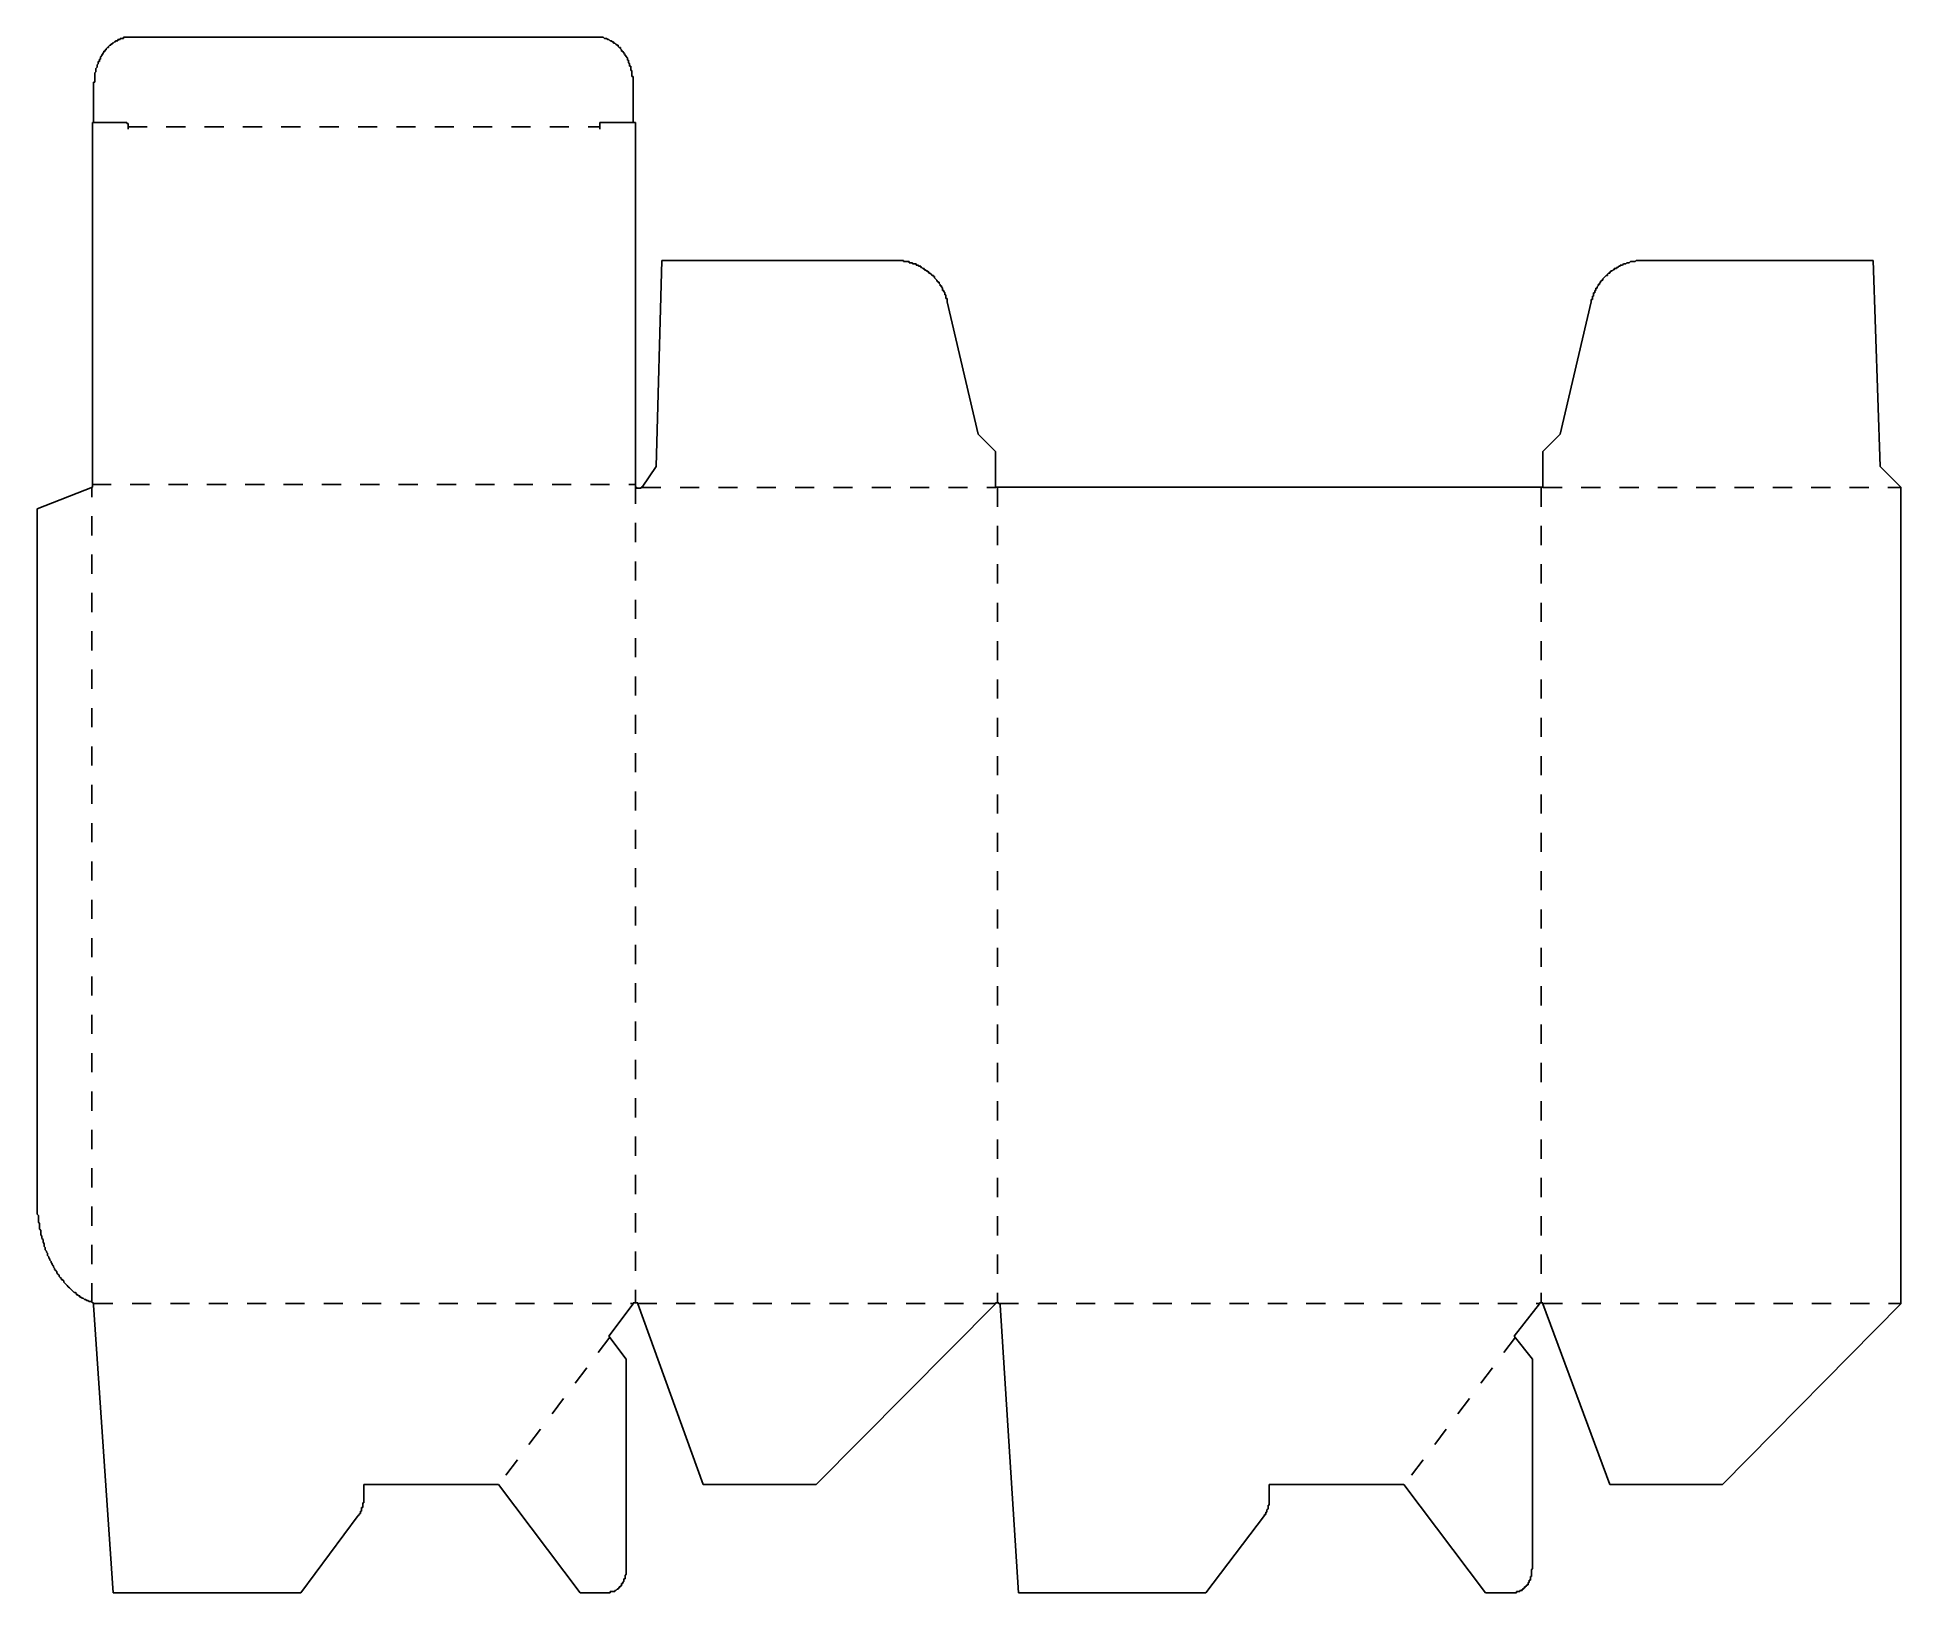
# Model space of a CAD drawing. Extents: x 11 to 1177, y -986 to -13.
import ezdxf

# ---------------------------------------------------------------- set-up
doc = ezdxf.new("R2010")
doc.units = 0
doc.linetypes.add('DASHED', pattern=[24, 12, -12])
doc.layers.add('CREASE', color=5, linetype='DASHED')
doc.layers.add('CUT', color=1, linetype='CONTINUOUS')

msp = doc.modelspace()

# ---------------------------------------------------------------- linework, layer by layer
at = {"layer": 'CREASE'}
for p, q in [((67.56, -68.97), (362.59, -68.97)), ((45, -292.93), (385.16, -292.93)), ((45, -804.72), (45, -294.8)), ((385.16, -292.93), (385.16, -804.72)), ((389.14, -294.8), (610.81, -294.8)), ((611.93, -294.8), (611.93, -804.72)), ((952.09, -294.8), (952.09, -804.72)), ((953.21, -294.8), (1176.99, -294.8)), ((46.13, -805.41), (384.03, -805.41)), ((386.65, -805.41), (610.43, -805.41)), ((613.06, -805.41), (950.96, -805.41)), ((953.58, -805.41), (1176.99, -805.41)), ((369.14, -826.5), (299.56, -918.8)), ((936.07, -826.5), (866.49, -918.8))]:
    msp.add_line(p, q, dxfattribs=at)
at = {"layer": 'CUT'}
for p, q in [((52.56, -22.32), (51.84, -23.04)), ((51.84, -23.04), (51.84, -23.04)), ((51.84, -23.04), (51.84, -23.76)), ((53.28, -21.6), (52.56, -21.6)), ((52.56, -21.6), (52.56, -22.32)), ((52.56, -22.32), (52.56, -22.32)), ((54, -20.88), (53.28, -20.88)), ((53.28, -20.88), (53.28, -21.6)), ((53.28, -21.6), (53.28, -21.6)), ((54.72, -19.44), (54, -20.16)), ((54, -20.16), (54, -20.16)), ((54, -20.16), (54, -20.88)), ((55.44, -19.44), (54.72, -19.44)), ((54.72, -19.44), (54.72, -19.44)), ((56.16, -18), (55.44, -18.72)), ((55.44, -18.72), (55.44, -18.72)), ((55.44, -18.72), (55.44, -19.44)), ((56.88, -18), (56.16, -18)), ((56.16, -18), (56.16, -18)), ((57.6, -17.28), (56.88, -17.28)), ((56.88, -17.28), (56.88, -17.28)), ((56.88, -17.28), (56.88, -18)), ((58.32, -16.56), (57.6, -16.56)), ((57.6, -16.56), (57.6, -17.28)), ((59.04, -15.84), (58.32, -16.56)), ((58.32, -16.56), (58.32, -16.56)), ((59.76, -15.84), (59.04, -15.84)), ((59.04, -15.84), (59.04, -15.84)), ((59.04, -15.84), (59.04, -15.84)), ((60.48, -15.12), (59.76, -15.12)), ((59.76, -15.12), (59.76, -15.84)), ((61.2, -15.12), (60.48, -15.12)), ((60.48, -15.12), (60.48, -15.12)), ((61.92, -14.4), (61.2, -14.4)), ((61.2, -14.4), (61.2, -15.12)), ((62.64, -14.4), (61.92, -14.4)), ((61.92, -14.4), (61.92, -14.4)), ((63.36, -13.68), (62.64, -13.68)), ((62.64, -13.68), (62.64, -14.4)), ((64.08, -13.68), (63.36, -13.68)), ((63.36, -13.68), (63.36, -13.68)), ((63.36, -13.68), (63.36, -13.68)), ((64.8, -13.68), (64.08, -13.68)), ((64.08, -13.68), (64.08, -13.68)), ((65.52, -12.96), (64.8, -12.96)), ((64.8, -12.96), (64.8, -13.68)), ((66.24, -12.96), (65.52, -12.96)), ((65.52, -12.96), (65.52, -12.96)), ((66.96, -12.96), (66.24, -12.96)), ((66.24, -12.96), (66.24, -12.96)), ((67.68, -12.96), (66.96, -12.96)), ((66.96, -12.96), (66.96, -12.96)), ((68.4, -12.96), (67.68, -12.96)), ((67.68, -12.96), (67.68, -12.96)), ((69.12, -12.96), (68.4, -12.96)), ((68.4, -12.96), (68.4, -12.96)), ((69.12, -12.96), (361.44, -12.96)), ((362.16, -12.96), (361.44, -12.96)), ((361.44, -12.96), (361.44, -12.96)), ((362.88, -12.96), (362.16, -12.96)), ((362.16, -12.96), (362.16, -12.96)), ((363.6, -12.96), (362.88, -12.96)), ((362.88, -12.96), (362.88, -12.96)), ((364.32, -12.96), (363.6, -12.96)), ((363.6, -12.96), (363.6, -12.96)), ((365.04, -12.96), (364.32, -12.96)), ((364.32, -12.96), (364.32, -12.96)), ((365.76, -13.68), (365.04, -12.96)), ((365.04, -12.96), (365.04, -12.96)), ((366.48, -13.68), (365.76, -13.68)), ((365.76, -13.68), (365.76, -13.68)), ((365.76, -13.68), (365.76, -13.68)), ((367.2, -13.68), (366.48, -13.68)), ((366.48, -13.68), (366.48, -13.68)), ((367.92, -14.4), (367.2, -13.68)), ((367.2, -13.68), (367.2, -13.68)), ((368.64, -14.4), (367.92, -14.4)), ((367.92, -14.4), (367.92, -14.4)), ((369.36, -15.12), (368.64, -14.4)), ((368.64, -14.4), (368.64, -14.4)), ((370.08, -15.12), (369.36, -15.12)), ((369.36, -15.12), (369.36, -15.12)), ((370.8, -15.84), (370.08, -15.12)), ((370.08, -15.12), (370.08, -15.12)), ((371.52, -15.84), (370.8, -15.84)), ((370.8, -15.84), (370.8, -15.84)), ((370.8, -15.84), (370.8, -15.84)), ((371.52, -16.56), (371.52, -15.84)), ((372.24, -16.56), (371.52, -16.56)), ((372.96, -17.28), (372.24, -16.56)), ((372.24, -16.56), (372.24, -16.56)), ((373.68, -18), (372.96, -17.28)), ((372.96, -17.28), (372.96, -17.28)), ((372.96, -17.28), (372.96, -17.28)), ((374.4, -18), (373.68, -18)), ((373.68, -18), (373.68, -18)), ((374.4, -18.72), (374.4, -18)), ((375.12, -19.44), (374.4, -18.72)), ((374.4, -18.72), (374.4, -18.72)), ((375.84, -19.44), (375.12, -19.44)), ((375.12, -19.44), (375.12, -19.44)), ((375.84, -20.16), (375.84, -19.44)), ((376.56, -20.88), (375.84, -20.16)), ((375.84, -20.16), (375.84, -20.16)), ((376.56, -21.6), (376.56, -20.88)), ((376.56, -20.88), (376.56, -20.88)), ((377.28, -21.6), (376.56, -21.6)), ((377.28, -22.32), (377.28, -21.6)), ((377.28, -21.6), (377.28, -21.6)), ((378, -22.32), (377.28, -22.32)), ((378, -23.04), (378, -22.32)), ((378.72, -23.76), (378, -23.04)), ((378, -23.04), (378, -23.04)), ((47.52, -34.56), (46.8, -35.28)), ((48.24, -31.68), (47.52, -32.4)), ((47.52, -32.4), (47.52, -32.4)), ((47.52, -32.4), (47.52, -33.12)), ((47.52, -33.12), (47.52, -33.84)), ((47.52, -33.84), (47.52, -33.84)), ((47.52, -33.84), (47.52, -34.56)), ((47.52, -34.56), (47.52, -34.56)), ((48.96, -29.52), (48.24, -30.24)), ((48.24, -30.24), (48.24, -30.24)), ((48.24, -30.24), (48.24, -30.96)), ((48.24, -30.96), (48.24, -30.96)), ((48.24, -30.96), (48.24, -31.68)), ((49.68, -28.08), (48.96, -28.08)), ((48.96, -28.08), (48.96, -28.8)), ((48.96, -28.8), (48.96, -29.52)), ((48.96, -29.52), (48.96, -29.52)), ((50.4, -26.64), (49.68, -26.64)), ((49.68, -26.64), (49.68, -27.36)), ((49.68, -27.36), (49.68, -27.36)), ((49.68, -27.36), (49.68, -28.08)), ((51.12, -24.48), (50.4, -25.2)), ((50.4, -25.2), (50.4, -25.2)), ((50.4, -25.2), (50.4, -25.92)), ((50.4, -25.92), (50.4, -26.64)), ((51.84, -23.76), (51.12, -23.76)), ((51.12, -23.76), (51.12, -24.48)), ((51.12, -24.48), (51.12, -24.48)), ((378.72, -24.48), (378.72, -23.76)), ((378.72, -23.76), (378.72, -23.76)), ((379.44, -24.48), (378.72, -24.48)), ((379.44, -25.2), (379.44, -24.48)), ((380.16, -25.92), (379.44, -25.2)), ((379.44, -25.2), (379.44, -25.2)), ((380.16, -26.64), (380.16, -25.92)), ((380.16, -27.36), (380.16, -26.64)), ((380.16, -26.64), (380.16, -26.64)), ((380.88, -27.36), (380.16, -27.36)), ((380.88, -28.08), (380.88, -27.36)), ((380.88, -28.8), (380.88, -28.08)), ((380.88, -28.08), (380.88, -28.08)), ((381.6, -29.52), (380.88, -28.8)), ((381.6, -30.24), (381.6, -29.52)), ((381.6, -29.52), (381.6, -29.52)), ((381.6, -30.96), (381.6, -30.24)), ((381.6, -30.24), (381.6, -30.24)), ((382.32, -30.96), (381.6, -30.96)), ((382.32, -31.68), (382.32, -30.96)), ((382.32, -32.4), (382.32, -31.68)), ((382.32, -33.12), (382.32, -32.4)), ((382.32, -32.4), (382.32, -32.4)), ((382.32, -33.84), (382.32, -33.12)), ((383.04, -33.84), (382.32, -33.84)), ((383.04, -34.56), (383.04, -33.84)), ((383.04, -35.28), (383.04, -34.56)), ((383.04, -34.56), (383.04, -34.56)), ((46.8, -41.04), (46.08, -41.04)), ((46.08, -41.04), (46.08, -41.76)), ((46.08, -41.76), (46.08, -42.48)), ((46.08, -66.24), (46.08, -42.48)), ((46.08, -42.48), (46.08, -42.48)), ((46.8, -35.28), (46.8, -36)), ((46.8, -36), (46.8, -36)), ((46.8, -36), (46.8, -36.72)), ((46.8, -36.72), (46.8, -37.44)), ((46.8, -37.44), (46.8, -37.44)), ((46.8, -37.44), (46.8, -38.16)), ((46.8, -38.16), (46.8, -38.88)), ((46.8, -38.88), (46.8, -38.88)), ((46.8, -38.88), (46.8, -39.6)), ((46.8, -39.6), (46.8, -39.6)), ((46.8, -39.6), (46.8, -40.32)), ((46.8, -40.32), (46.8, -41.04)), ((383.04, -36), (383.04, -35.28)), ((383.04, -36.72), (383.04, -36)), ((383.04, -36), (383.04, -36)), ((383.04, -37.44), (383.04, -36.72)), ((383.76, -37.44), (383.04, -37.44)), ((383.76, -38.16), (383.76, -37.44)), ((383.76, -38.88), (383.76, -38.16)), ((383.76, -39.6), (383.76, -38.88)), ((383.76, -38.88), (383.76, -38.88)), ((383.76, -40.32), (383.76, -39.6)), ((383.76, -39.6), (383.76, -39.6)), ((383.76, -41.04), (383.76, -40.32)), ((383.76, -41.76), (383.76, -41.04)), ((383.76, -41.04), (383.76, -41.04)), ((383.76, -42.48), (383.76, -41.76)), ((383.76, -42.48), (383.76, -66.24)), ((383.76, -42.48), (383.76, -42.48)), ((45.36, -293.04), (45.36, -66.24)), ((45.36, -66.24), (46.08, -66.24)), ((46.08, -66.24), (66.24, -66.24)), ((66.96, -66.24), (66.24, -66.24)), ((66.24, -66.24), (66.24, -66.24)), ((66.24, -66.24), (66.24, -66.24)), ((66.24, -66.24), (66.24, -66.24)), ((66.24, -66.24), (66.24, -66.24)), ((66.24, -66.24), (66.24, -66.24)), ((66.24, -66.24), (66.24, -66.24)), ((66.24, -66.24), (66.24, -66.24)), ((66.24, -66.24), (66.24, -66.24)), ((66.24, -66.24), (66.24, -66.24)), ((66.24, -66.24), (66.24, -66.24)), ((66.24, -66.24), (66.24, -66.24)), ((66.24, -66.24), (66.24, -66.24)), ((66.24, -66.24), (66.24, -66.24)), ((66.24, -66.24), (66.24, -66.24)), ((66.24, -66.24), (66.24, -66.24)), ((66.24, -66.24), (66.24, -66.24)), ((66.24, -66.24), (66.24, -66.24)), ((66.24, -66.24), (66.24, -66.24)), ((66.24, -66.24), (66.24, -66.24)), ((66.24, -66.24), (66.24, -66.24)), ((66.96, -66.96), (66.96, -66.24)), ((66.96, -66.24), (66.96, -66.24)), ((66.96, -66.24), (66.96, -66.24)), ((66.96, -66.24), (66.96, -66.24)), ((66.96, -66.24), (66.96, -66.24)), ((66.96, -66.24), (66.96, -66.24)), ((66.96, -66.24), (66.96, -66.24)), ((66.96, -66.24), (66.96, -66.24)), ((66.96, -66.24), (66.96, -66.24)), ((66.96, -66.24), (66.96, -66.24)), ((66.96, -66.24), (66.96, -66.24)), ((66.96, -66.24), (66.96, -66.24)), ((66.96, -66.24), (66.96, -66.24)), ((66.96, -66.24), (66.96, -66.24)), ((66.96, -66.24), (66.96, -66.24)), ((66.96, -66.24), (66.96, -66.24)), ((66.96, -66.24), (66.96, -66.24)), ((66.96, -66.24), (66.96, -66.24)), ((66.96, -66.24), (66.96, -66.24)), ((66.96, -66.24), (66.96, -66.24)), ((66.96, -66.24), (66.96, -66.24)), ((66.96, -66.24), (66.96, -66.24)), ((66.96, -66.24), (66.96, -66.24)), ((66.96, -66.24), (66.96, -66.24)), ((67.68, -66.96), (66.96, -66.96)), ((66.96, -66.96), (66.96, -66.96)), ((66.96, -66.96), (66.96, -66.96)), ((66.96, -66.96), (66.96, -66.96)), ((66.96, -66.96), (66.96, -66.96)), ((66.96, -66.96), (66.96, -66.96)), ((66.96, -66.96), (66.96, -66.96)), ((66.96, -66.96), (66.96, -66.96)), ((66.96, -66.96), (66.96, -66.96)), ((66.96, -66.96), (66.96, -66.96)), ((66.96, -66.96), (66.96, -66.96)), ((66.96, -66.96), (66.96, -66.96)), ((66.96, -66.96), (66.96, -66.96)), ((66.96, -66.96), (66.96, -66.96)), ((66.96, -66.96), (66.96, -66.96)), ((66.96, -66.96), (66.96, -66.96)), ((66.96, -66.96), (66.96, -66.96)), ((67.68, -67.68), (67.68, -66.96)), ((67.68, -66.96), (67.68, -66.96)), ((67.68, -66.96), (67.68, -66.96)), ((67.68, -66.96), (67.68, -66.96)), ((67.68, -66.96), (67.68, -66.96)), ((67.68, -66.96), (67.68, -66.96)), ((67.68, -66.96), (67.68, -66.96)), ((67.68, -66.96), (67.68, -66.96)), ((67.68, -66.96), (67.68, -66.96)), ((67.68, -66.96), (67.68, -66.96)), ((67.68, -66.96), (67.68, -66.96)), ((67.68, -66.96), (67.68, -66.96)), ((67.68, -66.96), (67.68, -66.96)), ((67.68, -66.96), (67.68, -66.96)), ((67.68, -67.68), (67.68, -70.56)), ((67.68, -67.68), (67.68, -67.68)), ((67.68, -67.68), (67.68, -67.68)), ((67.68, -67.68), (67.68, -67.68)), ((67.68, -67.68), (67.68, -67.68)), ((67.68, -67.68), (67.68, -67.68)), ((67.68, -67.68), (67.68, -67.68)), ((67.68, -67.68), (67.68, -67.68)), ((67.68, -67.68), (67.68, -67.68)), ((67.68, -67.68), (67.68, -67.68)), ((67.68, -67.68), (67.68, -67.68)), ((67.68, -67.68), (67.68, -67.68)), ((67.68, -67.68), (67.68, -67.68)), ((67.68, -67.68), (67.68, -67.68)), ((67.68, -67.68), (67.68, -67.68)), ((67.68, -67.68), (67.68, -67.68)), ((67.68, -67.68), (67.68, -67.68)), ((67.68, -67.68), (67.68, -67.68)), ((67.68, -67.68), (67.68, -67.68)), ((67.68, -67.68), (67.68, -67.68)), ((67.68, -67.68), (67.68, -67.68)), ((67.68, -67.68), (67.68, -67.68)), ((67.68, -67.68), (67.68, -67.68)), ((67.68, -67.68), (67.68, -67.68)), ((67.68, -67.68), (67.68, -67.68)), ((363.6, -66.24), (362.88, -66.24)), ((362.88, -66.24), (362.88, -66.24)), ((362.88, -66.24), (362.88, -66.24)), ((362.88, -66.24), (362.88, -66.24)), ((362.88, -66.24), (362.88, -66.24)), ((362.88, -66.24), (362.88, -66.24)), ((362.88, -66.24), (362.88, -66.24)), ((362.88, -66.24), (362.88, -66.24)), ((362.88, -66.24), (362.88, -66.96)), ((362.88, -66.96), (362.88, -66.96)), ((362.88, -66.96), (362.88, -66.96)), ((362.88, -66.96), (362.88, -66.96)), ((362.88, -66.96), (362.88, -66.96)), ((362.88, -66.96), (362.88, -66.96)), ((362.88, -66.96), (362.88, -66.96)), ((362.88, -66.96), (362.88, -66.96)), ((362.88, -66.96), (362.88, -66.96)), ((362.88, -66.96), (362.88, -66.96)), ((362.88, -66.96), (362.88, -66.96)), ((362.88, -66.96), (362.88, -66.96)), ((362.88, -66.96), (362.88, -66.96)), ((362.88, -66.96), (362.88, -66.96)), ((362.88, -66.96), (362.88, -66.96)), ((362.88, -66.96), (362.88, -66.96)), ((362.88, -66.96), (362.88, -66.96)), ((362.88, -66.96), (362.88, -66.96)), ((362.88, -66.96), (362.88, -66.96)), ((362.88, -66.96), (362.88, -66.96)), ((362.88, -66.96), (362.88, -66.96)), ((362.88, -66.96), (362.88, -66.96)), ((362.88, -66.96), (362.88, -66.96)), ((362.88, -66.96), (362.88, -66.96)), ((362.88, -66.96), (362.88, -66.96)), ((362.88, -66.96), (362.88, -66.96)), ((362.88, -66.96), (362.88, -66.96)), ((362.88, -66.96), (362.88, -66.96)), ((362.88, -66.96), (362.88, -66.96)), ((362.88, -66.96), (362.88, -66.96)), ((362.88, -66.96), (362.88, -66.96)), ((362.88, -66.96), (362.88, -67.68)), ((362.88, -67.68), (362.88, -70.56)), ((362.88, -67.68), (362.88, -67.68)), ((362.88, -67.68), (362.88, -67.68)), ((362.88, -67.68), (362.88, -67.68)), ((362.88, -67.68), (362.88, -67.68)), ((362.88, -67.68), (362.88, -67.68)), ((362.88, -67.68), (362.88, -67.68)), ((362.88, -67.68), (362.88, -67.68)), ((362.88, -67.68), (362.88, -67.68)), ((362.88, -67.68), (362.88, -67.68)), ((362.88, -67.68), (362.88, -67.68)), ((362.88, -67.68), (362.88, -67.68)), ((362.88, -67.68), (362.88, -67.68)), ((362.88, -67.68), (362.88, -67.68)), ((362.88, -67.68), (362.88, -67.68)), ((362.88, -67.68), (362.88, -67.68)), ((362.88, -67.68), (362.88, -67.68)), ((362.88, -67.68), (362.88, -67.68)), ((362.88, -67.68), (362.88, -67.68)), ((362.88, -67.68), (362.88, -67.68)), ((362.88, -67.68), (362.88, -67.68)), ((362.88, -67.68), (362.88, -67.68)), ((362.88, -67.68), (362.88, -67.68)), ((362.88, -67.68), (362.88, -67.68)), ((362.88, -67.68), (362.88, -67.68)), ((364.32, -66.24), (363.6, -66.24)), ((363.6, -66.24), (363.6, -66.24)), ((363.6, -66.24), (363.6, -66.24)), ((363.6, -66.24), (363.6, -66.24)), ((363.6, -66.24), (363.6, -66.24)), ((363.6, -66.24), (363.6, -66.24)), ((363.6, -66.24), (363.6, -66.24)), ((363.6, -66.24), (363.6, -66.24)), ((363.6, -66.24), (363.6, -66.24)), ((363.6, -66.24), (363.6, -66.24)), ((363.6, -66.24), (363.6, -66.24)), ((363.6, -66.24), (363.6, -66.24)), ((363.6, -66.24), (363.6, -66.24)), ((363.6, -66.24), (363.6, -66.24)), ((363.6, -66.24), (363.6, -66.24)), ((363.6, -66.24), (363.6, -66.24)), ((363.6, -66.24), (363.6, -66.24)), ((363.6, -66.24), (363.6, -66.24)), ((363.6, -66.24), (363.6, -66.24)), ((363.6, -66.24), (363.6, -66.24)), ((363.6, -66.24), (363.6, -66.24)), ((363.6, -66.24), (363.6, -66.24)), ((363.6, -66.24), (363.6, -66.24)), ((363.6, -66.24), (363.6, -66.24)), ((363.6, -66.24), (363.6, -66.24)), ((363.6, -66.24), (363.6, -66.24)), ((363.6, -66.24), (363.6, -66.24)), ((363.6, -66.24), (363.6, -66.24)), ((363.6, -66.24), (363.6, -66.24)), ((363.6, -66.24), (363.6, -66.24)), ((363.6, -66.24), (363.6, -66.24)), ((363.6, -66.24), (363.6, -66.24)), ((363.6, -66.24), (363.6, -66.24)), ((363.6, -66.24), (363.6, -66.24)), ((363.6, -66.24), (363.6, -66.24)), ((383.76, -66.24), (364.32, -66.24)), ((364.32, -66.24), (364.32, -66.24)), ((383.76, -66.24), (385.2, -66.24)), ((385.2, -66.24), (385.2, -293.04)), ((398.16, -281.52), (401.76, -152.64)), ((401.76, -152.64), (547.92, -152.64)), ((548.64, -152.64), (547.92, -152.64)), ((547.92, -152.64), (547.92, -152.64)), ((549.36, -152.64), (548.64, -152.64)), ((550.08, -152.64), (549.36, -152.64)), ((549.36, -152.64), (549.36, -152.64)), ((550.8, -152.64), (550.08, -152.64)), ((551.52, -152.64), (550.8, -152.64)), ((550.8, -152.64), (550.8, -152.64)), ((552.24, -152.64), (551.52, -152.64)), ((551.52, -152.64), (551.52, -152.64)), ((552.96, -152.64), (552.24, -152.64)), ((552.96, -153.36), (552.96, -152.64)), ((553.68, -153.36), (552.96, -153.36)), ((554.4, -153.36), (553.68, -153.36)), ((553.68, -153.36), (553.68, -153.36)), ((555.12, -153.36), (554.4, -153.36)), ((555.84, -153.36), (555.12, -153.36)), ((555.12, -153.36), (555.12, -153.36)), ((556.56, -153.36), (555.84, -153.36)), ((556.56, -154.08), (556.56, -153.36)), ((557.28, -154.08), (556.56, -154.08)), ((558, -154.08), (557.28, -154.08)), ((557.28, -154.08), (557.28, -154.08)), ((558.72, -154.08), (558, -154.08)), ((558.72, -154.8), (558.72, -154.08)), ((559.44, -154.8), (558.72, -154.8)), ((560.16, -154.8), (559.44, -154.8)), ((559.44, -154.8), (559.44, -154.8)), ((560.88, -154.8), (560.16, -154.8)), ((560.88, -155.52), (560.88, -154.8)), ((561.6, -155.52), (560.88, -155.52)), ((562.32, -155.52), (561.6, -155.52)), ((561.6, -155.52), (561.6, -155.52)), ((562.32, -156.24), (562.32, -155.52)), ((563.04, -156.24), (562.32, -156.24)), ((563.76, -156.24), (563.04, -156.24)), ((563.76, -156.96), (563.76, -156.24)), ((564.48, -156.96), (563.76, -156.96)), ((565.2, -157.68), (564.48, -156.96)), ((564.48, -156.96), (564.48, -156.96)), ((565.92, -157.68), (565.2, -157.68)), ((565.2, -157.68), (565.2, -157.68)), ((565.92, -158.4), (565.92, -157.68)), ((566.64, -158.4), (565.92, -158.4)), ((567.36, -159.12), (566.64, -158.4)), ((566.64, -158.4), (566.64, -158.4)), ((568.08, -159.12), (567.36, -159.12)), ((567.36, -159.12), (567.36, -159.12)), ((568.08, -159.84), (568.08, -159.12)), ((568.8, -159.84), (568.08, -159.84)), ((568.8, -160.56), (568.8, -159.84)), ((569.52, -160.56), (568.8, -160.56)), ((570.24, -161.28), (569.52, -160.56)), ((569.52, -160.56), (569.52, -160.56)), ((570.96, -162), (570.24, -161.28)), ((570.24, -161.28), (570.24, -161.28)), ((571.68, -162), (570.96, -162)), ((570.96, -162), (570.96, -162)), ((571.68, -162.72), (571.68, -162)), ((572.4, -162.72), (571.68, -162.72)), ((572.4, -163.44), (572.4, -162.72)), ((992.16, -162.72), (991.44, -163.44)), ((992.88, -162), (992.16, -162.72)), ((992.16, -162.72), (992.16, -162.72)), ((993.6, -162), (992.88, -162)), ((992.88, -162), (992.88, -162)), ((994.32, -160.56), (993.6, -161.28)), ((993.6, -161.28), (993.6, -161.28)), ((993.6, -161.28), (993.6, -162)), ((995.04, -160.56), (994.32, -160.56)), ((994.32, -160.56), (994.32, -160.56)), ((995.76, -159.84), (995.04, -159.84)), ((995.04, -159.84), (995.04, -160.56)), ((996.48, -159.12), (995.76, -159.12)), ((995.76, -159.12), (995.76, -159.84)), ((997.2, -158.4), (996.48, -159.12)), ((996.48, -159.12), (996.48, -159.12)), ((997.92, -158.4), (997.2, -158.4)), ((997.2, -158.4), (997.2, -158.4)), ((998.64, -157.68), (997.92, -157.68)), ((997.92, -157.68), (997.92, -158.4)), ((999.36, -157.68), (998.64, -157.68)), ((1000.08, -156.96), (999.36, -156.96)), ((999.36, -156.96), (999.36, -157.68)), ((1000.8, -156.24), (1000.08, -156.96)), ((1000.08, -156.96), (1000.08, -156.96)), ((1001.52, -156.24), (1000.8, -156.24)), ((1000.8, -156.24), (1000.8, -156.24)), ((1002.24, -155.52), (1001.52, -155.52)), ((1001.52, -155.52), (1001.52, -156.24)), ((1002.96, -155.52), (1002.24, -155.52)), ((1003.68, -154.8), (1002.96, -155.52)), ((1002.96, -155.52), (1002.96, -155.52)), ((1004.4, -154.8), (1003.68, -154.8)), ((1003.68, -154.8), (1003.68, -154.8)), ((1005.12, -154.8), (1004.4, -154.8)), ((1004.4, -154.8), (1004.4, -154.8)), ((1005.84, -154.08), (1005.12, -154.8)), ((1006.56, -154.08), (1005.84, -154.08)), ((1005.84, -154.08), (1005.84, -154.08)), ((1007.28, -154.08), (1006.56, -154.08)), ((1006.56, -154.08), (1006.56, -154.08)), ((1008, -153.36), (1007.28, -154.08)), ((1008.72, -153.36), (1008, -153.36)), ((1008, -153.36), (1008, -153.36)), ((1009.44, -153.36), (1008.72, -153.36)), ((1010.16, -153.36), (1009.44, -153.36)), ((1009.44, -153.36), (1009.44, -153.36)), ((1010.88, -153.36), (1010.16, -153.36)), ((1010.16, -153.36), (1010.16, -153.36)), ((1011.6, -152.64), (1010.88, -153.36)), ((1012.32, -152.64), (1011.6, -152.64)), ((1011.6, -152.64), (1011.6, -152.64)), ((1013.04, -152.64), (1012.32, -152.64)), ((1012.32, -152.64), (1012.32, -152.64)), ((1013.76, -152.64), (1013.04, -152.64)), ((1014.48, -152.64), (1013.76, -152.64)), ((1013.76, -152.64), (1013.76, -152.64)), ((1015.2, -152.64), (1014.48, -152.64)), ((1015.92, -152.64), (1015.2, -152.64)), ((1015.2, -152.64), (1015.2, -152.64)), ((1015.92, -152.64), (1159.92, -152.64)), ((1015.92, -152.64), (1015.92, -152.64)), ((1159.92, -152.64), (1164.24, -281.52)), ((573.12, -164.16), (572.4, -163.44)), ((572.4, -163.44), (572.4, -163.44)), ((573.84, -164.88), (573.12, -164.16)), ((573.12, -164.16), (573.12, -164.16)), ((573.84, -165.6), (573.84, -164.88)), ((573.84, -164.88), (573.84, -164.88)), ((574.56, -165.6), (573.84, -165.6)), ((574.56, -166.32), (574.56, -165.6)), ((575.28, -166.32), (574.56, -166.32)), ((575.28, -167.04), (575.28, -166.32)), ((576, -167.76), (575.28, -167.04)), ((575.28, -167.04), (575.28, -167.04)), ((576, -168.48), (576, -167.76)), ((576, -167.76), (576, -167.76)), ((576.72, -168.48), (576, -168.48)), ((576.72, -169.2), (576.72, -168.48)), ((577.44, -169.92), (576.72, -169.2)), ((576.72, -169.2), (576.72, -169.2)), ((577.44, -170.64), (577.44, -169.92)), ((577.44, -169.92), (577.44, -169.92)), ((577.44, -171.36), (577.44, -170.64)), ((578.16, -171.36), (577.44, -171.36)), ((578.16, -172.08), (578.16, -171.36)), ((578.88, -172.8), (578.16, -172.08)), ((578.16, -172.08), (578.16, -172.08)), ((578.88, -173.52), (578.88, -172.8)), ((578.88, -172.8), (578.88, -172.8)), ((578.88, -174.24), (578.88, -173.52)), ((579.6, -174.24), (578.88, -174.24)), ((579.6, -174.96), (579.6, -174.24)), ((579.6, -175.68), (579.6, -174.96)), ((579.6, -174.96), (579.6, -174.96)), ((984.96, -174.96), (984.24, -174.96)), ((984.24, -174.96), (984.24, -175.68)), ((985.68, -172.8), (984.96, -172.8)), ((984.96, -172.8), (984.96, -173.52)), ((984.96, -173.52), (984.96, -174.24)), ((984.96, -174.24), (984.96, -174.24)), ((984.96, -174.24), (984.96, -174.96)), ((986.4, -171.36), (985.68, -171.36)), ((985.68, -171.36), (985.68, -172.08)), ((985.68, -172.08), (985.68, -172.08)), ((985.68, -172.08), (985.68, -172.8)), ((987.12, -169.92), (986.4, -169.92)), ((986.4, -169.92), (986.4, -170.64)), ((986.4, -170.64), (986.4, -171.36)), ((987.84, -168.48), (987.12, -169.2)), ((987.12, -169.2), (987.12, -169.2)), ((987.12, -169.2), (987.12, -169.92)), ((988.56, -167.76), (987.84, -167.76)), ((987.84, -167.76), (987.84, -168.48)), ((987.84, -168.48), (987.84, -168.48)), ((989.28, -166.32), (988.56, -167.04)), ((988.56, -167.04), (988.56, -167.04)), ((988.56, -167.04), (988.56, -167.76)), ((990, -165.6), (989.28, -165.6)), ((989.28, -165.6), (989.28, -166.32)), ((989.28, -166.32), (989.28, -166.32)), ((990.72, -164.88), (990, -164.88)), ((990, -164.88), (990, -165.6)), ((991.44, -163.44), (990.72, -164.16)), ((990.72, -164.16), (990.72, -164.16)), ((990.72, -164.16), (990.72, -164.88)), ((991.44, -163.44), (991.44, -163.44)), ((579.6, -176.4), (579.6, -175.68)), ((580.32, -176.4), (579.6, -176.4)), ((580.32, -177.12), (580.32, -176.4)), ((580.32, -177.84), (580.32, -177.12)), ((580.32, -177.12), (580.32, -177.12)), ((580.32, -178.56), (580.32, -177.84)), ((580.32, -178.56), (599.76, -261.36)), ((580.32, -178.56), (580.32, -178.56)), ((964.08, -261.36), (983.52, -178.56)), ((984.24, -177.12), (983.52, -177.12)), ((983.52, -177.12), (983.52, -177.84)), ((983.52, -177.84), (983.52, -178.56)), ((983.52, -178.56), (983.52, -178.56)), ((984.24, -175.68), (984.24, -176.4)), ((984.24, -176.4), (984.24, -176.4)), ((984.24, -176.4), (984.24, -177.12)), ((599.76, -261.36), (610.56, -272.16)), ((953.28, -272.16), (964.08, -261.36)), ((610.56, -272.16), (610.56, -294.48)), ((953.28, -294.48), (953.28, -272.16)), ((389.52, -294.48), (398.16, -281.52)), ((1164.24, -281.52), (1177.2, -294.48)), ((10.8, -308.16), (45.36, -294.48)), ((45.36, -294.48), (45.36, -293.04)), ((45.36, -293.04), (45.36, -293.04)), ((385.2, -293.04), (385.2, -293.04)), ((385.2, -293.04), (385.2, -293.04)), ((385.2, -293.04), (385.2, -293.04)), ((385.2, -293.04), (385.2, -293.04)), ((385.2, -293.04), (385.2, -293.04)), ((385.2, -293.04), (385.2, -293.04)), ((385.2, -293.04), (385.2, -293.04)), ((385.2, -293.04), (385.2, -293.04)), ((385.2, -293.04), (385.2, -293.76)), ((385.2, -293.76), (385.2, -293.76)), ((385.2, -293.76), (385.2, -293.76)), ((385.2, -293.76), (385.2, -293.76)), ((385.2, -293.76), (385.2, -293.76)), ((385.2, -293.76), (385.2, -293.76)), ((385.2, -293.76), (385.2, -293.76)), ((385.2, -293.76), (385.2, -293.76)), ((385.2, -293.76), (385.2, -293.76)), ((385.2, -293.76), (385.2, -293.76)), ((385.2, -293.76), (385.2, -293.76)), ((385.2, -293.76), (385.2, -293.76)), ((385.2, -293.76), (385.2, -293.76)), ((385.2, -293.76), (385.2, -293.76)), ((385.2, -293.76), (385.2, -294.48)), ((385.2, -294.48), (385.2, -294.48)), ((385.2, -294.48), (385.2, -294.48)), ((385.2, -294.48), (385.92, -294.48)), ((385.92, -294.48), (385.92, -294.48)), ((385.92, -294.48), (385.92, -294.48)), ((385.92, -294.48), (385.92, -294.48)), ((385.92, -294.48), (385.92, -294.48)), ((385.92, -294.48), (385.92, -294.48)), ((385.92, -294.48), (385.92, -294.48)), ((385.92, -294.48), (385.92, -294.48)), ((385.92, -294.48), (385.92, -294.48)), ((385.92, -294.48), (385.92, -294.48)), ((385.92, -294.48), (385.92, -294.48)), ((385.92, -294.48), (385.92, -294.48)), ((385.92, -294.48), (385.92, -294.48)), ((385.92, -294.48), (385.92, -294.48)), ((385.92, -294.48), (385.92, -294.48)), ((385.92, -294.48), (385.92, -295.2)), ((385.92, -295.2), (385.92, -295.2)), ((385.92, -295.2), (385.92, -295.2)), ((385.92, -295.2), (385.92, -295.2)), ((385.92, -295.2), (386.64, -295.2)), ((386.64, -295.2), (386.64, -295.2)), ((386.64, -295.2), (386.64, -295.2)), ((386.64, -295.2), (386.64, -295.2)), ((386.64, -295.2), (386.64, -295.2)), ((386.64, -295.2), (386.64, -295.2)), ((386.64, -295.2), (386.64, -295.2)), ((386.64, -295.2), (386.64, -295.2)), ((386.64, -295.2), (386.64, -295.2)), ((386.64, -295.2), (386.64, -295.2)), ((386.64, -295.2), (386.64, -295.2)), ((386.64, -295.2), (386.64, -295.2)), ((386.64, -295.2), (386.64, -295.2)), ((386.64, -295.2), (386.64, -295.2)), ((386.64, -295.2), (387.36, -295.2)), ((387.36, -295.2), (387.36, -295.2)), ((387.36, -295.2), (387.36, -295.2)), ((387.36, -295.2), (387.36, -295.2)), ((387.36, -295.2), (387.36, -295.2)), ((387.36, -295.2), (387.36, -295.2)), ((387.36, -295.2), (387.36, -295.2)), ((387.36, -295.2), (387.36, -295.2)), ((387.36, -295.2), (387.36, -295.2)), ((387.36, -295.2), (387.36, -295.2)), ((387.36, -295.2), (387.36, -295.2)), ((387.36, -295.2), (387.36, -295.2)), ((387.36, -295.2), (387.36, -295.2)), ((387.36, -295.2), (388.08, -295.2)), ((388.08, -295.2), (388.08, -295.2)), ((388.08, -295.2), (388.08, -295.2)), ((388.08, -295.2), (388.08, -295.2)), ((388.08, -295.2), (388.08, -295.2)), ((388.08, -295.2), (388.08, -295.2)), ((388.08, -295.2), (388.08, -295.2)), ((388.08, -295.2), (388.08, -295.2)), ((388.08, -295.2), (388.08, -295.2)), ((388.08, -295.2), (388.08, -295.2)), ((388.08, -295.2), (388.08, -295.2)), ((388.08, -295.2), (388.08, -295.2)), ((388.08, -295.2), (388.08, -295.2)), ((388.08, -295.2), (388.08, -295.2)), ((388.08, -295.2), (388.8, -295.2)), ((388.8, -294.48), (388.8, -294.48)), ((388.8, -295.2), (388.8, -294.48)), ((388.8, -294.48), (388.8, -294.48)), ((388.8, -294.48), (388.8, -294.48)), ((388.8, -294.48), (388.8, -294.48)), ((388.8, -294.48), (388.8, -294.48)), ((388.8, -294.48), (389.52, -294.48)), ((388.8, -295.2), (388.8, -295.2)), ((388.8, -295.2), (388.8, -295.2)), ((388.8, -295.2), (388.8, -295.2)), ((388.8, -295.2), (388.8, -295.2)), ((388.8, -295.2), (388.8, -295.2)), ((388.8, -295.2), (388.8, -295.2)), ((388.8, -295.2), (388.8, -295.2)), ((388.8, -295.2), (388.8, -295.2)), ((388.8, -295.2), (388.8, -295.2)), ((388.8, -295.2), (388.8, -295.2)), ((388.8, -295.2), (388.8, -295.2)), ((388.8, -295.2), (388.8, -295.2)), ((389.52, -294.48), (389.52, -294.48)), ((389.52, -294.48), (389.52, -294.48)), ((389.52, -294.48), (389.52, -294.48)), ((389.52, -294.48), (389.52, -294.48)), ((389.52, -294.48), (389.52, -294.48)), ((389.52, -294.48), (389.52, -294.48)), ((389.52, -294.48), (389.52, -294.48)), ((389.52, -294.48), (389.52, -294.48)), ((389.52, -294.48), (389.52, -294.48)), ((389.52, -294.48), (389.52, -294.48)), ((389.52, -294.48), (389.52, -294.48)), ((389.52, -294.48), (389.52, -294.48)), ((389.52, -294.48), (389.52, -294.48)), ((389.52, -294.48), (389.52, -294.48)), ((389.52, -294.48), (389.52, -294.48)), ((389.52, -294.48), (389.52, -294.48)), ((389.52, -294.48), (389.52, -294.48)), ((389.52, -294.48), (389.52, -294.48)), ((389.52, -294.48), (389.52, -294.48)), ((389.52, -294.48), (389.52, -294.48)), ((389.52, -294.48), (389.52, -294.48)), ((389.52, -294.48), (389.52, -294.48)), ((389.52, -294.48), (389.52, -294.48)), ((389.52, -294.48), (389.52, -294.48)), ((389.52, -294.48), (389.52, -294.48)), ((389.52, -294.48), (389.52, -294.48)), ((389.52, -294.48), (389.52, -294.48)), ((389.52, -294.48), (389.52, -294.48)), ((389.52, -294.48), (389.52, -294.48)), ((389.52, -294.48), (389.52, -294.48)), ((389.52, -294.48), (389.52, -294.48)), ((389.52, -294.48), (389.52, -294.48)), ((389.52, -294.48), (389.52, -294.48)), ((389.52, -294.48), (389.52, -294.48)), ((389.52, -294.48), (389.52, -294.48)), ((389.52, -294.48), (389.52, -294.48)), ((389.52, -294.48), (389.52, -294.48)), ((389.52, -294.48), (389.52, -294.48)), ((389.52, -294.48), (389.52, -294.48)), ((389.52, -294.48), (389.52, -294.48)), ((389.52, -294.48), (389.52, -294.48)), ((389.52, -294.48), (389.52, -294.48)), ((389.52, -294.48), (389.52, -294.48)), ((389.52, -294.48), (389.52, -294.48)), ((389.52, -294.48), (389.52, -294.48)), ((389.52, -294.48), (389.52, -294.48)), ((389.52, -294.48), (389.52, -294.48)), ((389.52, -294.48), (389.52, -294.48)), ((389.52, -294.48), (389.52, -294.48)), ((389.52, -294.48), (389.52, -294.48)), ((389.52, -294.48), (389.52, -294.48)), ((389.52, -294.48), (389.52, -294.48)), ((389.52, -294.48), (389.52, -294.48)), ((389.52, -294.48), (389.52, -294.48)), ((389.52, -294.48), (389.52, -294.48)), ((389.52, -294.48), (389.52, -294.48)), ((389.52, -294.48), (389.52, -294.48)), ((389.52, -294.48), (389.52, -294.48)), ((389.52, -294.48), (389.52, -294.48)), ((389.52, -294.48), (389.52, -294.48)), ((389.52, -294.48), (389.52, -294.48)), ((389.52, -294.48), (389.52, -294.48)), ((389.52, -294.48), (389.52, -294.48)), ((389.52, -294.48), (389.52, -294.48)), ((389.52, -294.48), (389.52, -294.48)), ((389.52, -294.48), (389.52, -294.48)), ((389.52, -294.48), (389.52, -294.48)), ((389.52, -294.48), (389.52, -294.48)), ((389.52, -294.48), (389.52, -294.48)), ((389.52, -294.48), (389.52, -294.48)), ((389.52, -294.48), (389.52, -294.48)), ((389.52, -294.48), (389.52, -294.48)), ((389.52, -294.48), (389.52, -294.48)), ((389.52, -294.48), (389.52, -294.48)), ((389.52, -294.48), (389.52, -294.48)), ((389.52, -294.48), (389.52, -294.48)), ((389.52, -294.48), (389.52, -294.48)), ((389.52, -294.48), (389.52, -294.48)), ((389.52, -294.48), (389.52, -294.48)), ((389.52, -294.48), (389.52, -294.48)), ((389.52, -294.48), (389.52, -294.48)), ((389.52, -294.48), (389.52, -294.48)), ((389.52, -294.48), (389.52, -294.48)), ((389.52, -294.48), (389.52, -294.48)), ((389.52, -294.48), (389.52, -294.48)), ((389.52, -294.48), (389.52, -294.48)), ((389.52, -294.48), (389.52, -294.48)), ((389.52, -294.48), (389.52, -294.48)), ((389.52, -294.48), (389.52, -294.48)), ((389.52, -294.48), (389.52, -294.48)), ((389.52, -294.48), (389.52, -294.48)), ((389.52, -294.48), (389.52, -294.48)), ((389.52, -294.48), (389.52, -294.48)), ((389.52, -294.48), (389.52, -294.48)), ((389.52, -294.48), (389.52, -294.48)), ((389.52, -294.48), (389.52, -294.48)), ((610.56, -294.48), (953.28, -294.48)), ((1177.2, -294.48), (1177.2, -805.68)), ((10.8, -740.88), (10.8, -308.16)), ((10.8, -740.88), (10.8, -741.6)), ((10.8, -741.6), (10.8, -742.32)), ((10.8, -742.32), (10.8, -743.04)), ((10.8, -743.04), (10.8, -744.48)), ((10.8, -744.48), (10.8, -745.2)), ((10.8, -745.2), (10.8, -745.92)), ((10.8, -745.92), (10.8, -746.64)), ((10.8, -746.64), (10.8, -747.36)), ((10.8, -747.36), (10.8, -748.8)), ((10.8, -748.8), (10.8, -749.52)), ((10.8, -749.52), (11.52, -750.24)), ((11.52, -750.24), (11.52, -750.96)), ((11.52, -750.96), (11.52, -751.68)), ((11.52, -751.68), (11.52, -753.12)), ((11.52, -753.12), (11.52, -753.84)), ((11.52, -753.84), (11.52, -754.56)), ((11.52, -754.56), (12.24, -755.28)), ((12.24, -755.28), (12.24, -756)), ((12.24, -756), (12.24, -757.44)), ((12.24, -757.44), (12.24, -758.16)), ((12.24, -758.16), (12.24, -758.88)), ((12.24, -758.88), (12.96, -759.6)), ((12.96, -759.6), (12.96, -760.32)), ((12.96, -760.32), (12.96, -761.04)), ((12.96, -761.04), (12.96, -762.48)), ((12.96, -762.48), (13.68, -763.2)), ((13.68, -763.2), (13.68, -763.92)), ((13.68, -763.92), (13.68, -764.64)), ((13.68, -764.64), (14.4, -765.36)), ((14.4, -765.36), (14.4, -766.08)), ((14.4, -766.08), (14.4, -766.8)), ((14.4, -766.8), (15.12, -768.24)), ((15.12, -768.24), (15.12, -768.96)), ((15.12, -768.96), (15.12, -769.68)), ((15.12, -769.68), (15.84, -770.4)), ((15.84, -770.4), (15.84, -771.12)), ((15.84, -771.12), (15.84, -771.84)), ((15.84, -771.84), (16.56, -772.56)), ((16.56, -772.56), (16.56, -773.28)), ((16.56, -773.28), (17.28, -774)), ((17.28, -774), (17.28, -774.72)), ((17.28, -774.72), (17.28, -775.44)), ((17.28, -775.44), (18, -776.16)), ((18, -776.16), (18, -776.88)), ((18, -776.88), (18.72, -777.6)), ((18.72, -777.6), (18.72, -778.32)), ((18.72, -778.32), (19.44, -779.04)), ((19.44, -779.04), (19.44, -779.76)), ((19.44, -779.76), (20.16, -780.48)), ((20.16, -780.48), (20.16, -781.2)), ((20.16, -781.2), (20.88, -781.92)), ((20.88, -781.92), (20.88, -782.64)), ((20.88, -782.64), (21.6, -783.36)), ((21.6, -783.36), (21.6, -784.08)), ((21.6, -784.08), (22.32, -784.8)), ((22.32, -784.8), (23.04, -785.52)), ((23.04, -785.52), (23.04, -786.24)), ((23.04, -786.24), (23.76, -786.96)), ((23.76, -786.96), (23.76, -786.96)), ((23.76, -786.96), (24.48, -787.68)), ((24.48, -787.68), (24.48, -788.4)), ((24.48, -788.4), (25.2, -789.12)), ((25.2, -789.12), (25.92, -789.84)), ((25.92, -789.84), (25.92, -790.56)), ((25.92, -790.56), (26.64, -790.56)), ((26.64, -790.56), (27.36, -791.28)), ((27.36, -791.28), (27.36, -792)), ((27.36, -792), (28.08, -792.72)), ((28.08, -792.72), (28.08, -792.72)), ((28.08, -792.72), (28.8, -793.44)), ((28.8, -793.44), (29.52, -794.16)), ((29.52, -794.16), (30.24, -794.88)), ((30.24, -794.88), (30.24, -794.88)), ((30.24, -794.88), (30.96, -795.6)), ((30.96, -795.6), (31.68, -796.32)), ((31.68, -796.32), (31.68, -796.32)), ((31.68, -796.32), (32.4, -797.04)), ((32.4, -797.04), (33.12, -797.76)), ((33.12, -797.76), (33.12, -797.76)), ((33.12, -797.76), (33.84, -798.48)), ((33.84, -798.48), (34.56, -798.48)), ((34.56, -798.48), (35.28, -799.2)), ((35.28, -799.2), (35.28, -799.92)), ((35.28, -799.92), (36, -799.92)), ((36, -799.92), (36.72, -800.64)), ((36.72, -800.64), (37.44, -800.64)), ((37.44, -800.64), (37.44, -801.36)), ((37.44, -801.36), (38.16, -801.36)), ((38.16, -801.36), (38.88, -802.08)), ((38.88, -802.08), (39.6, -802.08)), ((39.6, -802.08), (39.6, -802.08)), ((39.6, -802.08), (40.32, -802.8)), ((40.32, -802.8), (41.04, -802.8)), ((41.04, -802.8), (41.76, -803.52)), ((41.76, -803.52), (42.48, -803.52)), ((42.48, -803.52), (42.48, -803.52)), ((42.48, -803.52), (43.2, -804.24)), ((43.2, -804.24), (43.92, -804.24)), ((43.92, -804.24), (44.64, -804.24)), ((44.64, -804.24), (45.36, -804.96)), ((45.36, -804.96), (45.36, -804.96)), ((46.08, -804.96), (45.36, -804.96)), ((45.36, -804.96), (45.36, -804.96)), ((45.36, -804.96), (45.36, -804.96)), ((45.36, -804.96), (45.36, -804.96)), ((45.36, -804.96), (45.36, -804.96)), ((45.36, -804.96), (45.36, -804.96)), ((45.36, -804.96), (45.36, -804.96)), ((45.36, -804.96), (45.36, -804.96)), ((45.36, -804.96), (45.36, -804.96)), ((45.36, -804.96), (45.36, -804.96)), ((45.36, -804.96), (45.36, -804.96)), ((45.36, -804.96), (45.36, -804.96)), ((45.36, -804.96), (45.36, -804.96)), ((45.36, -804.96), (45.36, -804.96)), ((45.36, -804.96), (45.36, -804.96)), ((45.36, -804.96), (45.36, -804.96)), ((45.36, -804.96), (45.36, -804.96)), ((45.36, -804.96), (45.36, -804.96)), ((45.36, -804.96), (45.36, -804.96)), ((45.36, -804.96), (45.36, -804.96)), ((45.36, -804.96), (45.36, -804.96)), ((45.36, -804.96), (45.36, -804.96)), ((45.36, -804.96), (45.36, -804.96)), ((45.36, -804.96), (45.36, -804.96)), ((45.36, -804.96), (45.36, -804.96)), ((45.36, -804.96), (45.36, -804.96)), ((45.36, -804.96), (45.36, -804.96)), ((45.36, -804.96), (45.36, -804.96)), ((45.36, -804.96), (45.36, -804.96)), ((45.36, -804.96), (45.36, -804.96)), ((45.36, -804.96), (45.36, -804.96)), ((45.36, -804.96), (45.36, -804.96)), ((45.36, -804.96), (45.36, -804.96)), ((45.36, -804.96), (45.36, -804.96)), ((45.36, -804.96), (45.36, -804.96)), ((45.36, -804.96), (45.36, -804.96)), ((45.36, -804.96), (45.36, -804.96)), ((45.36, -804.96), (45.36, -804.96)), ((45.36, -804.96), (45.36, -804.96)), ((45.36, -804.96), (45.36, -804.96)), ((45.36, -804.96), (45.36, -804.96)), ((45.36, -804.96), (45.36, -804.96)), ((45.36, -804.96), (45.36, -804.96)), ((45.36, -804.96), (45.36, -804.96)), ((45.36, -804.96), (45.36, -804.96)), ((45.36, -804.96), (45.36, -804.96)), ((45.36, -804.96), (45.36, -804.96)), ((45.36, -804.96), (45.36, -804.96)), ((45.36, -804.96), (45.36, -804.96)), ((45.36, -804.96), (45.36, -804.96)), ((45.36, -804.96), (45.36, -804.96)), ((45.36, -804.96), (45.36, -804.96)), ((45.36, -804.96), (45.36, -804.96)), ((45.36, -804.96), (45.36, -804.96)), ((45.36, -804.96), (45.36, -804.96)), ((45.36, -804.96), (45.36, -804.96)), ((45.36, -804.96), (45.36, -804.96)), ((45.36, -804.96), (45.36, -804.96)), ((46.08, -805.68), (46.08, -804.96)), ((46.08, -804.96), (46.08, -804.96)), ((46.08, -804.96), (46.08, -804.96)), ((46.08, -804.96), (46.08, -804.96)), ((46.08, -804.96), (46.08, -804.96)), ((46.08, -804.96), (46.08, -804.96)), ((46.08, -804.96), (46.08, -804.96)), ((46.08, -804.96), (46.08, -804.96)), ((46.08, -804.96), (46.08, -804.96)), ((46.08, -804.96), (46.08, -804.96)), ((46.08, -804.96), (46.08, -804.96)), ((46.08, -804.96), (46.08, -804.96)), ((46.08, -804.96), (46.08, -804.96)), ((46.08, -804.96), (46.08, -804.96)), ((46.08, -804.96), (46.08, -804.96)), ((46.08, -804.96), (46.08, -804.96)), ((46.08, -804.96), (46.08, -804.96)), ((46.08, -804.96), (46.08, -804.96)), ((46.08, -804.96), (46.08, -804.96)), ((46.08, -804.96), (46.08, -804.96)), ((46.08, -804.96), (46.08, -804.96)), ((46.08, -804.96), (46.08, -804.96)), ((46.08, -804.96), (46.08, -804.96)), ((46.08, -804.96), (46.08, -804.96)), ((46.08, -804.96), (46.08, -804.96)), ((46.08, -804.96), (46.08, -804.96)), ((46.08, -804.96), (46.08, -804.96)), ((46.08, -804.96), (46.08, -804.96)), ((46.08, -804.96), (46.08, -804.96)), ((46.08, -804.96), (46.08, -804.96)), ((46.08, -804.96), (46.08, -804.96)), ((46.08, -804.96), (46.08, -804.96)), ((46.08, -804.96), (46.08, -804.96)), ((46.08, -804.96), (46.08, -804.96)), ((46.08, -804.96), (46.08, -804.96)), ((46.08, -804.96), (46.08, -804.96)), ((46.08, -806.4), (46.08, -805.68)), ((46.08, -805.68), (46.08, -805.68)), ((46.08, -805.68), (46.08, -805.68)), ((46.08, -805.68), (46.08, -805.68)), ((46.08, -805.68), (46.08, -805.68)), ((46.08, -805.68), (46.08, -805.68)), ((46.08, -805.68), (46.08, -805.68)), ((46.08, -805.68), (46.08, -805.68)), ((46.08, -805.68), (46.08, -805.68)), ((46.08, -805.68), (46.08, -805.68)), ((46.08, -805.68), (46.08, -805.68)), ((46.08, -805.68), (46.08, -805.68)), ((46.08, -805.68), (46.08, -805.68)), ((46.08, -805.68), (46.08, -805.68)), ((46.08, -805.68), (46.08, -805.68)), ((46.08, -805.68), (46.08, -805.68)), ((46.08, -805.68), (46.08, -805.68)), ((46.08, -805.68), (46.08, -805.68)), ((46.08, -805.68), (46.08, -805.68)), ((46.08, -805.68), (46.08, -805.68)), ((46.08, -805.68), (46.08, -805.68)), ((46.08, -805.68), (46.08, -805.68)), ((46.08, -805.68), (46.08, -805.68)), ((46.08, -805.68), (46.08, -805.68)), ((46.08, -805.68), (46.08, -805.68)), ((46.08, -805.68), (46.08, -805.68)), ((46.08, -805.68), (46.08, -805.68)), ((46.08, -805.68), (46.08, -805.68)), ((46.08, -805.68), (46.08, -805.68)), ((46.08, -805.68), (46.08, -805.68)), ((46.08, -805.68), (46.08, -805.68)), ((46.08, -805.68), (46.08, -805.68)), ((46.08, -805.68), (46.08, -805.68)), ((46.08, -805.68), (46.08, -805.68)), ((46.08, -805.68), (46.08, -805.68)), ((46.08, -805.68), (46.08, -805.68)), ((46.08, -805.68), (46.08, -805.68)), ((46.08, -805.68), (46.08, -805.68)), ((46.08, -805.68), (46.08, -805.68)), ((46.08, -805.68), (46.08, -805.68)), ((46.08, -805.68), (46.08, -805.68)), ((46.08, -805.68), (46.08, -805.68)), ((46.08, -805.68), (46.08, -805.68)), ((46.08, -805.68), (46.08, -805.68)), ((46.08, -805.68), (46.08, -805.68)), ((46.08, -805.68), (46.08, -805.68)), ((46.08, -805.68), (46.08, -805.68)), ((46.08, -805.68), (46.08, -805.68)), ((46.08, -805.68), (46.08, -805.68)), ((46.08, -805.68), (46.08, -805.68)), ((46.08, -805.68), (46.08, -805.68)), ((46.08, -805.68), (46.08, -805.68)), ((46.08, -805.68), (46.08, -805.68)), ((46.08, -805.68), (46.08, -805.68)), ((46.08, -805.68), (46.08, -805.68)), ((46.08, -805.68), (46.08, -805.68)), ((46.08, -805.68), (46.08, -805.68)), ((46.08, -805.68), (46.08, -805.68)), ((46.08, -805.68), (46.08, -805.68)), ((46.08, -805.68), (46.08, -805.68)), ((46.08, -805.68), (46.08, -805.68)), ((46.08, -805.68), (46.08, -805.68)), ((46.08, -805.68), (46.08, -805.68)), ((46.08, -805.68), (46.08, -805.68)), ((46.08, -805.68), (46.08, -805.68)), ((58.32, -986.4), (46.08, -806.4)), ((46.08, -806.4), (46.08, -806.4)), ((46.08, -806.4), (46.08, -806.4)), ((46.08, -806.4), (46.08, -806.4)), ((46.08, -806.4), (46.08, -806.4)), ((46.08, -806.4), (46.08, -806.4)), ((46.08, -806.4), (46.08, -806.4)), ((46.08, -806.4), (46.08, -806.4)), ((46.08, -806.4), (46.08, -806.4)), ((46.08, -806.4), (46.08, -806.4)), ((46.08, -806.4), (46.08, -806.4)), ((46.08, -806.4), (46.08, -806.4)), ((46.08, -806.4), (46.08, -806.4)), ((46.08, -806.4), (46.08, -806.4)), ((46.08, -806.4), (46.08, -806.4)), ((46.08, -806.4), (46.08, -806.4)), ((46.08, -806.4), (46.08, -806.4)), ((46.08, -806.4), (46.08, -806.4)), ((46.08, -806.4), (46.08, -806.4)), ((46.08, -806.4), (46.08, -806.4)), ((46.08, -806.4), (46.08, -806.4)), ((46.08, -806.4), (46.08, -806.4)), ((46.08, -806.4), (46.08, -806.4)), ((46.08, -806.4), (46.08, -806.4)), ((46.08, -806.4), (46.08, -806.4)), ((46.08, -806.4), (46.08, -806.4)), ((46.08, -806.4), (46.08, -806.4)), ((46.08, -806.4), (46.08, -806.4)), ((46.08, -806.4), (46.08, -806.4)), ((46.08, -806.4), (46.08, -806.4)), ((46.08, -806.4), (46.08, -806.4)), ((46.08, -806.4), (46.08, -806.4)), ((46.08, -806.4), (46.08, -806.4)), ((46.08, -806.4), (46.08, -806.4)), ((46.08, -806.4), (46.08, -806.4)), ((46.08, -806.4), (46.08, -806.4)), ((46.08, -806.4), (46.08, -806.4)), ((46.08, -806.4), (46.08, -806.4)), ((46.08, -806.4), (46.08, -806.4)), ((46.08, -806.4), (46.08, -806.4)), ((46.08, -806.4), (46.08, -806.4)), ((46.08, -806.4), (46.08, -806.4)), ((383.76, -805.68), (368.64, -825.84)), ((384.48, -804.96), (383.76, -804.96)), ((383.76, -804.96), (383.76, -804.96)), ((383.76, -804.96), (383.76, -804.96)), ((383.76, -804.96), (383.76, -804.96)), ((383.76, -804.96), (383.76, -805.68)), ((383.76, -805.68), (383.76, -805.68)), ((383.76, -805.68), (383.76, -805.68)), ((383.76, -805.68), (383.76, -805.68)), ((383.76, -805.68), (383.76, -805.68)), ((383.76, -805.68), (383.76, -805.68)), ((383.76, -805.68), (383.76, -805.68)), ((385.2, -804.96), (384.48, -804.96)), ((384.48, -804.96), (384.48, -804.96)), ((384.48, -804.96), (384.48, -804.96)), ((384.48, -804.96), (384.48, -804.96)), ((384.48, -804.96), (384.48, -804.96)), ((384.48, -804.96), (384.48, -804.96)), ((384.48, -804.96), (384.48, -804.96)), ((384.48, -804.96), (384.48, -804.96)), ((384.48, -804.96), (384.48, -804.96)), ((384.48, -804.96), (384.48, -804.96)), ((384.48, -804.96), (384.48, -804.96)), ((384.48, -804.96), (384.48, -804.96)), ((384.48, -804.96), (384.48, -804.96)), ((384.48, -804.96), (384.48, -804.96)), ((384.48, -804.96), (384.48, -804.96)), ((384.48, -804.96), (384.48, -804.96)), ((384.48, -804.96), (384.48, -804.96)), ((384.48, -804.96), (384.48, -804.96)), ((384.48, -804.96), (384.48, -804.96)), ((384.48, -804.96), (384.48, -804.96)), ((384.48, -804.96), (384.48, -804.96)), ((384.48, -804.96), (384.48, -804.96)), ((384.48, -804.96), (384.48, -804.96)), ((384.48, -804.96), (384.48, -804.96)), ((384.48, -804.96), (384.48, -804.96)), ((384.48, -804.96), (384.48, -804.96)), ((384.48, -804.96), (384.48, -804.96)), ((384.48, -804.96), (384.48, -804.96)), ((384.48, -804.96), (384.48, -804.96)), ((384.48, -804.96), (384.48, -804.96)), ((384.48, -804.96), (384.48, -804.96)), ((384.48, -804.96), (384.48, -804.96)), ((384.48, -804.96), (384.48, -804.96)), ((384.48, -804.96), (384.48, -804.96)), ((384.48, -804.96), (384.48, -804.96)), ((384.48, -804.96), (384.48, -804.96)), ((384.48, -804.96), (384.48, -804.96)), ((384.48, -804.96), (384.48, -804.96)), ((384.48, -804.96), (384.48, -804.96)), ((384.48, -804.96), (384.48, -804.96)), ((384.48, -804.96), (384.48, -804.96)), ((384.48, -804.96), (384.48, -804.96)), ((384.48, -804.96), (384.48, -804.96)), ((384.48, -804.96), (384.48, -804.96)), ((384.48, -804.96), (384.48, -804.96)), ((384.48, -804.96), (384.48, -804.96)), ((384.48, -804.96), (384.48, -804.96)), ((384.48, -804.96), (384.48, -804.96)), ((384.48, -804.96), (384.48, -804.96)), ((384.48, -804.96), (384.48, -804.96)), ((384.48, -804.96), (384.48, -804.96)), ((384.48, -804.96), (384.48, -804.96)), ((384.48, -804.96), (384.48, -804.96)), ((384.48, -804.96), (384.48, -804.96)), ((384.48, -804.96), (384.48, -804.96)), ((384.48, -804.96), (384.48, -804.96)), ((384.48, -804.96), (384.48, -804.96)), ((384.48, -804.96), (384.48, -804.96)), ((384.48, -804.96), (384.48, -804.96)), ((384.48, -804.96), (384.48, -804.96)), ((384.48, -804.96), (384.48, -804.96)), ((384.48, -804.96), (384.48, -804.96)), ((384.48, -804.96), (384.48, -804.96)), ((384.48, -804.96), (384.48, -804.96)), ((384.48, -804.96), (384.48, -804.96)), ((385.92, -804.96), (385.2, -804.96)), ((385.2, -804.96), (385.2, -804.96)), ((385.2, -804.96), (385.2, -804.96)), ((385.2, -804.96), (385.2, -804.96)), ((385.2, -804.96), (385.2, -804.96)), ((385.2, -804.96), (385.2, -804.96)), ((385.2, -804.96), (385.2, -804.96)), ((385.2, -804.96), (385.2, -804.96)), ((385.2, -804.96), (385.2, -804.96)), ((385.2, -804.96), (385.2, -804.96)), ((385.2, -804.96), (385.2, -804.96)), ((385.2, -804.96), (385.2, -804.96)), ((385.2, -804.96), (385.2, -804.96)), ((385.2, -804.96), (385.2, -804.96)), ((385.2, -804.96), (385.2, -804.96)), ((385.2, -804.96), (385.2, -804.96)), ((385.2, -804.96), (385.2, -804.96)), ((385.2, -804.96), (385.2, -804.96)), ((385.2, -804.96), (385.2, -804.96)), ((385.2, -804.96), (385.2, -804.96)), ((385.2, -804.96), (385.2, -804.96)), ((385.2, -804.96), (385.2, -804.96)), ((385.2, -804.96), (385.2, -804.96)), ((385.2, -804.96), (385.2, -804.96)), ((385.2, -804.96), (385.2, -804.96)), ((385.2, -804.96), (385.2, -804.96)), ((385.2, -804.96), (385.2, -804.96)), ((385.2, -804.96), (385.2, -804.96)), ((385.2, -804.96), (385.2, -804.96)), ((385.2, -804.96), (385.2, -804.96)), ((385.2, -804.96), (385.2, -804.96)), ((385.2, -804.96), (385.2, -804.96)), ((385.2, -804.96), (385.2, -804.96)), ((385.2, -804.96), (385.2, -804.96)), ((385.2, -804.96), (385.2, -804.96)), ((385.2, -804.96), (385.2, -804.96)), ((385.2, -804.96), (385.2, -804.96)), ((385.2, -804.96), (385.2, -804.96)), ((385.2, -804.96), (385.2, -804.96)), ((385.2, -804.96), (385.2, -804.96)), ((385.2, -804.96), (385.2, -804.96)), ((385.2, -804.96), (385.2, -804.96)), ((385.2, -804.96), (385.2, -804.96)), ((385.2, -804.96), (385.2, -804.96)), ((385.2, -804.96), (385.2, -804.96)), ((385.2, -804.96), (385.2, -804.96)), ((385.2, -804.96), (385.2, -804.96)), ((385.2, -804.96), (385.2, -804.96)), ((386.64, -804.96), (385.92, -804.96)), ((385.92, -804.96), (385.92, -804.96)), ((385.92, -804.96), (385.92, -804.96)), ((385.92, -804.96), (385.92, -804.96)), ((385.92, -804.96), (385.92, -804.96)), ((385.92, -804.96), (385.92, -804.96)), ((385.92, -804.96), (385.92, -804.96)), ((385.92, -804.96), (385.92, -804.96)), ((385.92, -804.96), (385.92, -804.96)), ((385.92, -804.96), (385.92, -804.96)), ((385.92, -804.96), (385.92, -804.96)), ((385.92, -804.96), (385.92, -804.96)), ((385.92, -804.96), (385.92, -804.96)), ((385.92, -804.96), (385.92, -804.96)), ((385.92, -804.96), (385.92, -804.96)), ((385.92, -804.96), (385.92, -804.96)), ((385.92, -804.96), (385.92, -804.96)), ((385.92, -804.96), (385.92, -804.96)), ((385.92, -804.96), (385.92, -804.96)), ((385.92, -804.96), (385.92, -804.96)), ((385.92, -804.96), (385.92, -804.96)), ((385.92, -804.96), (385.92, -804.96)), ((385.92, -804.96), (385.92, -804.96)), ((385.92, -804.96), (385.92, -804.96)), ((385.92, -804.96), (385.92, -804.96)), ((385.92, -804.96), (385.92, -804.96)), ((385.92, -804.96), (385.92, -804.96)), ((385.92, -804.96), (385.92, -804.96)), ((385.92, -804.96), (385.92, -804.96)), ((385.92, -804.96), (385.92, -804.96)), ((385.92, -804.96), (385.92, -804.96)), ((385.92, -804.96), (385.92, -804.96)), ((385.92, -804.96), (385.92, -804.96)), ((385.92, -804.96), (385.92, -804.96)), ((385.92, -804.96), (385.92, -804.96)), ((385.92, -804.96), (385.92, -804.96)), ((385.92, -804.96), (385.92, -804.96)), ((385.92, -804.96), (385.92, -804.96)), ((385.92, -804.96), (385.92, -804.96)), ((385.92, -804.96), (385.92, -804.96)), ((385.92, -804.96), (385.92, -804.96)), ((385.92, -804.96), (385.92, -804.96)), ((385.92, -804.96), (385.92, -804.96)), ((385.92, -804.96), (385.92, -804.96)), ((385.92, -804.96), (385.92, -804.96)), ((385.92, -804.96), (385.92, -804.96)), ((386.64, -805.68), (386.64, -804.96)), ((386.64, -804.96), (386.64, -804.96)), ((386.64, -804.96), (386.64, -804.96)), ((386.64, -804.96), (386.64, -804.96)), ((386.64, -804.96), (386.64, -804.96)), ((386.64, -804.96), (386.64, -804.96)), ((386.64, -804.96), (386.64, -804.96)), ((386.64, -804.96), (386.64, -804.96)), ((386.64, -804.96), (386.64, -804.96)), ((386.64, -804.96), (386.64, -804.96)), ((386.64, -804.96), (386.64, -804.96)), ((386.64, -804.96), (386.64, -804.96)), ((386.64, -804.96), (386.64, -804.96)), ((386.64, -804.96), (386.64, -804.96)), ((386.64, -804.96), (386.64, -804.96)), ((386.64, -804.96), (386.64, -804.96)), ((386.64, -804.96), (386.64, -804.96)), ((386.64, -804.96), (386.64, -804.96)), ((386.64, -804.96), (386.64, -804.96)), ((386.64, -804.96), (386.64, -804.96)), ((386.64, -804.96), (386.64, -804.96)), ((386.64, -804.96), (386.64, -804.96)), ((386.64, -804.96), (386.64, -804.96)), ((386.64, -804.96), (386.64, -804.96)), ((427.68, -918.72), (386.64, -805.68)), ((386.64, -805.68), (386.64, -805.68)), ((386.64, -805.68), (386.64, -805.68)), ((386.64, -805.68), (386.64, -805.68)), ((386.64, -805.68), (386.64, -805.68)), ((386.64, -805.68), (386.64, -805.68)), ((386.64, -805.68), (386.64, -805.68)), ((610.56, -805.68), (498.24, -918.72)), ((611.28, -804.96), (610.56, -804.96)), ((610.56, -804.96), (610.56, -804.96)), ((610.56, -804.96), (610.56, -804.96)), ((610.56, -804.96), (610.56, -804.96)), ((610.56, -804.96), (610.56, -804.96)), ((610.56, -804.96), (610.56, -804.96)), ((610.56, -804.96), (610.56, -804.96)), ((610.56, -804.96), (610.56, -804.96)), ((610.56, -804.96), (610.56, -804.96)), ((610.56, -804.96), (610.56, -804.96)), ((610.56, -804.96), (610.56, -804.96)), ((610.56, -804.96), (610.56, -804.96)), ((610.56, -804.96), (610.56, -804.96)), ((610.56, -804.96), (610.56, -804.96)), ((610.56, -804.96), (610.56, -804.96)), ((610.56, -804.96), (610.56, -804.96)), ((610.56, -804.96), (610.56, -804.96)), ((610.56, -804.96), (610.56, -804.96)), ((610.56, -804.96), (610.56, -804.96)), ((610.56, -804.96), (610.56, -804.96)), ((610.56, -804.96), (610.56, -804.96)), ((610.56, -804.96), (610.56, -804.96)), ((610.56, -804.96), (610.56, -804.96)), ((610.56, -804.96), (610.56, -804.96)), ((610.56, -804.96), (610.56, -804.96)), ((610.56, -804.96), (610.56, -804.96)), ((610.56, -804.96), (610.56, -804.96)), ((610.56, -804.96), (610.56, -804.96)), ((610.56, -804.96), (610.56, -804.96)), ((610.56, -804.96), (610.56, -804.96)), ((610.56, -804.96), (610.56, -804.96)), ((610.56, -804.96), (610.56, -804.96)), ((610.56, -804.96), (610.56, -805.68)), ((610.56, -805.68), (610.56, -805.68)), ((610.56, -805.68), (610.56, -805.68)), ((610.56, -805.68), (610.56, -805.68)), ((610.56, -805.68), (610.56, -805.68)), ((610.56, -805.68), (610.56, -805.68)), ((610.56, -805.68), (610.56, -805.68)), ((612, -804.96), (611.28, -804.96)), ((611.28, -804.96), (611.28, -804.96)), ((611.28, -804.96), (611.28, -804.96)), ((611.28, -804.96), (611.28, -804.96)), ((611.28, -804.96), (611.28, -804.96)), ((611.28, -804.96), (611.28, -804.96)), ((611.28, -804.96), (611.28, -804.96)), ((611.28, -804.96), (611.28, -804.96)), ((611.28, -804.96), (611.28, -804.96)), ((611.28, -804.96), (611.28, -804.96)), ((611.28, -804.96), (611.28, -804.96)), ((611.28, -804.96), (611.28, -804.96)), ((611.28, -804.96), (611.28, -804.96)), ((611.28, -804.96), (611.28, -804.96)), ((611.28, -804.96), (611.28, -804.96)), ((611.28, -804.96), (611.28, -804.96)), ((611.28, -804.96), (611.28, -804.96)), ((611.28, -804.96), (611.28, -804.96)), ((611.28, -804.96), (611.28, -804.96)), ((611.28, -804.96), (611.28, -804.96)), ((611.28, -804.96), (611.28, -804.96)), ((611.28, -804.96), (611.28, -804.96)), ((611.28, -804.96), (611.28, -804.96)), ((611.28, -804.96), (611.28, -804.96)), ((611.28, -804.96), (611.28, -804.96)), ((611.28, -804.96), (611.28, -804.96)), ((611.28, -804.96), (611.28, -804.96)), ((611.28, -804.96), (611.28, -804.96)), ((611.28, -804.96), (611.28, -804.96)), ((611.28, -804.96), (611.28, -804.96)), ((611.28, -804.96), (611.28, -804.96)), ((611.28, -804.96), (611.28, -804.96)), ((611.28, -804.96), (611.28, -804.96)), ((611.28, -804.96), (611.28, -804.96)), ((611.28, -804.96), (611.28, -804.96)), ((611.28, -804.96), (611.28, -804.96)), ((611.28, -804.96), (611.28, -804.96)), ((611.28, -804.96), (611.28, -804.96)), ((611.28, -804.96), (611.28, -804.96)), ((611.28, -804.96), (611.28, -804.96)), ((611.28, -804.96), (611.28, -804.96)), ((611.28, -804.96), (611.28, -804.96)), ((611.28, -804.96), (611.28, -804.96)), ((611.28, -804.96), (611.28, -804.96)), ((611.28, -804.96), (611.28, -804.96)), ((612.72, -804.96), (612, -804.96)), ((612, -804.96), (612, -804.96)), ((612, -804.96), (612, -804.96)), ((612, -804.96), (612, -804.96)), ((612, -804.96), (612, -804.96)), ((612, -804.96), (612, -804.96)), ((612, -804.96), (612, -804.96)), ((612, -804.96), (612, -804.96)), ((612, -804.96), (612, -804.96)), ((612, -804.96), (612, -804.96)), ((612, -804.96), (612, -804.96)), ((612, -804.96), (612, -804.96)), ((612, -804.96), (612, -804.96)), ((612, -804.96), (612, -804.96)), ((612, -804.96), (612, -804.96)), ((612, -804.96), (612, -804.96)), ((612, -804.96), (612, -804.96)), ((612, -804.96), (612, -804.96)), ((612, -804.96), (612, -804.96)), ((612, -804.96), (612, -804.96)), ((612, -804.96), (612, -804.96)), ((612, -804.96), (612, -804.96)), ((612, -804.96), (612, -804.96)), ((612, -804.96), (612, -804.96)), ((612, -804.96), (612, -804.96)), ((612, -804.96), (612, -804.96)), ((612, -804.96), (612, -804.96)), ((612, -804.96), (612, -804.96)), ((612, -804.96), (612, -804.96)), ((612, -804.96), (612, -804.96)), ((612, -804.96), (612, -804.96)), ((612, -804.96), (612, -804.96)), ((612, -804.96), (612, -804.96)), ((612, -804.96), (612, -804.96)), ((612, -804.96), (612, -804.96)), ((612, -804.96), (612, -804.96)), ((612, -804.96), (612, -804.96)), ((612, -804.96), (612, -804.96)), ((612, -804.96), (612, -804.96)), ((612, -804.96), (612, -804.96)), ((612, -804.96), (612, -804.96)), ((612, -804.96), (612, -804.96)), ((612, -804.96), (612, -804.96)), ((612, -804.96), (612, -804.96)), ((612, -804.96), (612, -804.96)), ((612, -804.96), (612, -804.96)), ((612, -804.96), (612, -804.96)), ((612, -804.96), (612, -804.96)), ((612, -804.96), (612, -804.96)), ((612, -804.96), (612, -804.96)), ((612.72, -805.68), (612.72, -804.96)), ((612.72, -804.96), (612.72, -804.96)), ((612.72, -804.96), (612.72, -804.96)), ((612.72, -804.96), (612.72, -804.96)), ((612.72, -804.96), (612.72, -804.96)), ((612.72, -804.96), (612.72, -804.96)), ((612.72, -804.96), (612.72, -804.96)), ((612.72, -804.96), (612.72, -804.96)), ((612.72, -804.96), (612.72, -804.96)), ((612.72, -804.96), (612.72, -804.96)), ((612.72, -804.96), (612.72, -804.96)), ((612.72, -804.96), (612.72, -804.96)), ((612.72, -804.96), (612.72, -804.96)), ((612.72, -804.96), (612.72, -804.96)), ((612.72, -804.96), (612.72, -804.96)), ((612.72, -804.96), (612.72, -804.96)), ((612.72, -804.96), (612.72, -804.96)), ((612.72, -804.96), (612.72, -804.96)), ((612.72, -804.96), (612.72, -804.96)), ((612.72, -804.96), (612.72, -804.96)), ((612.72, -804.96), (612.72, -804.96)), ((612.72, -804.96), (612.72, -804.96)), ((612.72, -804.96), (612.72, -804.96)), ((612.72, -804.96), (612.72, -804.96)), ((612.72, -804.96), (612.72, -804.96)), ((612.72, -804.96), (612.72, -804.96)), ((612.72, -804.96), (612.72, -804.96)), ((612.72, -804.96), (612.72, -804.96)), ((612.72, -804.96), (612.72, -804.96)), ((612.72, -804.96), (612.72, -804.96)), ((612.72, -804.96), (612.72, -804.96)), ((612.72, -804.96), (612.72, -804.96)), ((612.72, -804.96), (612.72, -804.96)), ((612.72, -804.96), (612.72, -804.96)), ((612.72, -804.96), (612.72, -804.96)), ((612.72, -804.96), (612.72, -804.96)), ((612.72, -804.96), (612.72, -804.96)), ((612.72, -804.96), (612.72, -804.96)), ((612.72, -804.96), (612.72, -804.96)), ((612.72, -804.96), (612.72, -804.96)), ((612.72, -804.96), (612.72, -804.96)), ((612.72, -804.96), (612.72, -804.96)), ((612.72, -804.96), (612.72, -804.96)), ((612.72, -804.96), (612.72, -804.96)), ((612.72, -804.96), (612.72, -804.96)), ((612.72, -804.96), (612.72, -804.96)), ((612.72, -804.96), (612.72, -804.96)), ((612.72, -804.96), (612.72, -804.96)), ((612.72, -804.96), (612.72, -804.96)), ((612.72, -804.96), (612.72, -804.96)), ((612.72, -804.96), (612.72, -804.96)), ((612.72, -804.96), (612.72, -804.96)), ((612.72, -804.96), (612.72, -804.96)), ((612.72, -804.96), (612.72, -804.96)), ((612.72, -804.96), (612.72, -804.96)), ((612.72, -804.96), (612.72, -804.96)), ((612.72, -804.96), (612.72, -804.96)), ((612.72, -804.96), (612.72, -804.96)), ((612.72, -804.96), (612.72, -804.96)), ((612.72, -804.96), (612.72, -804.96)), ((613.44, -805.68), (612.72, -805.68)), ((612.72, -805.68), (612.72, -805.68)), ((612.72, -805.68), (612.72, -805.68)), ((612.72, -805.68), (612.72, -805.68)), ((612.72, -805.68), (612.72, -805.68)), ((612.72, -805.68), (612.72, -805.68)), ((612.72, -805.68), (612.72, -805.68)), ((612.72, -805.68), (612.72, -805.68)), ((612.72, -805.68), (612.72, -805.68)), ((612.72, -805.68), (612.72, -805.68)), ((612.72, -805.68), (612.72, -805.68)), ((613.44, -806.4), (613.44, -805.68)), ((613.44, -805.68), (613.44, -805.68)), ((613.44, -805.68), (613.44, -805.68)), ((613.44, -805.68), (613.44, -805.68)), ((613.44, -805.68), (613.44, -805.68)), ((613.44, -805.68), (613.44, -805.68)), ((613.44, -805.68), (613.44, -805.68)), ((613.44, -805.68), (613.44, -805.68)), ((613.44, -805.68), (613.44, -805.68)), ((613.44, -805.68), (613.44, -805.68)), ((613.44, -805.68), (613.44, -805.68)), ((613.44, -805.68), (613.44, -805.68)), ((613.44, -805.68), (613.44, -805.68)), ((613.44, -805.68), (613.44, -805.68)), ((613.44, -805.68), (613.44, -805.68)), ((613.44, -805.68), (613.44, -805.68)), ((613.44, -805.68), (613.44, -805.68)), ((613.44, -805.68), (613.44, -805.68)), ((613.44, -805.68), (613.44, -805.68)), ((613.44, -805.68), (613.44, -805.68)), ((613.44, -805.68), (613.44, -805.68)), ((613.44, -805.68), (613.44, -805.68)), ((613.44, -805.68), (613.44, -805.68)), ((613.44, -805.68), (613.44, -805.68)), ((613.44, -805.68), (613.44, -805.68)), ((613.44, -805.68), (613.44, -805.68)), ((613.44, -805.68), (613.44, -805.68)), ((613.44, -805.68), (613.44, -805.68)), ((613.44, -805.68), (613.44, -805.68)), ((613.44, -805.68), (613.44, -805.68)), ((613.44, -805.68), (613.44, -805.68)), ((613.44, -805.68), (613.44, -805.68)), ((613.44, -805.68), (613.44, -805.68)), ((613.44, -805.68), (613.44, -805.68)), ((613.44, -805.68), (613.44, -805.68)), ((613.44, -805.68), (613.44, -805.68)), ((613.44, -805.68), (613.44, -805.68)), ((613.44, -805.68), (613.44, -805.68)), ((613.44, -805.68), (613.44, -805.68)), ((613.44, -805.68), (613.44, -805.68)), ((613.44, -805.68), (613.44, -805.68)), ((613.44, -805.68), (613.44, -805.68)), ((613.44, -805.68), (613.44, -805.68)), ((613.44, -805.68), (613.44, -805.68)), ((613.44, -805.68), (613.44, -805.68)), ((613.44, -805.68), (613.44, -805.68)), ((613.44, -805.68), (613.44, -805.68)), ((613.44, -805.68), (613.44, -805.68)), ((613.44, -805.68), (613.44, -805.68)), ((613.44, -805.68), (613.44, -805.68)), ((613.44, -805.68), (613.44, -805.68)), ((613.44, -805.68), (613.44, -805.68)), ((613.44, -805.68), (613.44, -805.68)), ((613.44, -805.68), (613.44, -805.68)), ((624.96, -986.4), (613.44, -806.4)), ((613.44, -806.4), (613.44, -806.4)), ((613.44, -806.4), (613.44, -806.4)), ((613.44, -806.4), (613.44, -806.4)), ((613.44, -806.4), (613.44, -806.4)), ((613.44, -806.4), (613.44, -806.4)), ((613.44, -806.4), (613.44, -806.4)), ((613.44, -806.4), (613.44, -806.4)), ((613.44, -806.4), (613.44, -806.4)), ((613.44, -806.4), (613.44, -806.4)), ((613.44, -806.4), (613.44, -806.4)), ((613.44, -806.4), (613.44, -806.4)), ((613.44, -806.4), (613.44, -806.4)), ((613.44, -806.4), (613.44, -806.4)), ((613.44, -806.4), (613.44, -806.4)), ((613.44, -806.4), (613.44, -806.4)), ((613.44, -806.4), (613.44, -806.4)), ((613.44, -806.4), (613.44, -806.4)), ((613.44, -806.4), (613.44, -806.4)), ((613.44, -806.4), (613.44, -806.4)), ((613.44, -806.4), (613.44, -806.4)), ((613.44, -806.4), (613.44, -806.4)), ((613.44, -806.4), (613.44, -806.4)), ((613.44, -806.4), (613.44, -806.4)), ((613.44, -806.4), (613.44, -806.4)), ((613.44, -806.4), (613.44, -806.4)), ((613.44, -806.4), (613.44, -806.4)), ((613.44, -806.4), (613.44, -806.4)), ((613.44, -806.4), (613.44, -806.4)), ((613.44, -806.4), (613.44, -806.4)), ((613.44, -806.4), (613.44, -806.4)), ((613.44, -806.4), (613.44, -806.4)), ((613.44, -806.4), (613.44, -806.4)), ((613.44, -806.4), (613.44, -806.4)), ((613.44, -806.4), (613.44, -806.4)), ((613.44, -806.4), (613.44, -806.4)), ((613.44, -806.4), (613.44, -806.4)), ((613.44, -806.4), (613.44, -806.4)), ((613.44, -806.4), (613.44, -806.4)), ((613.44, -806.4), (613.44, -806.4)), ((613.44, -806.4), (613.44, -806.4)), ((613.44, -806.4), (613.44, -806.4)), ((951.12, -805.68), (935.28, -825.84)), ((951.84, -804.96), (951.12, -804.96)), ((951.12, -804.96), (951.12, -804.96)), ((951.12, -804.96), (951.12, -804.96)), ((951.12, -804.96), (951.12, -804.96)), ((951.12, -804.96), (951.12, -804.96)), ((951.12, -804.96), (951.12, -804.96)), ((951.12, -804.96), (951.12, -804.96)), ((951.12, -804.96), (951.12, -804.96)), ((951.12, -804.96), (951.12, -804.96)), ((951.12, -804.96), (951.12, -804.96)), ((951.12, -804.96), (951.12, -804.96)), ((951.12, -804.96), (951.12, -804.96)), ((951.12, -804.96), (951.12, -804.96)), ((951.12, -804.96), (951.12, -804.96)), ((951.12, -804.96), (951.12, -804.96)), ((951.12, -804.96), (951.12, -804.96)), ((951.12, -804.96), (951.12, -804.96)), ((951.12, -804.96), (951.12, -804.96)), ((951.12, -804.96), (951.12, -804.96)), ((951.12, -804.96), (951.12, -804.96)), ((951.12, -804.96), (951.12, -804.96)), ((951.12, -804.96), (951.12, -804.96)), ((951.12, -804.96), (951.12, -804.96)), ((951.12, -804.96), (951.12, -804.96)), ((951.12, -804.96), (951.12, -804.96)), ((951.12, -804.96), (951.12, -804.96)), ((951.12, -804.96), (951.12, -804.96)), ((951.12, -804.96), (951.12, -804.96)), ((951.12, -804.96), (951.12, -804.96)), ((951.12, -804.96), (951.12, -804.96)), ((951.12, -804.96), (951.12, -804.96)), ((951.12, -804.96), (951.12, -804.96)), ((951.12, -804.96), (951.12, -804.96)), ((951.12, -804.96), (951.12, -804.96)), ((951.12, -804.96), (951.12, -804.96)), ((951.12, -804.96), (951.12, -804.96)), ((951.12, -804.96), (951.12, -804.96)), ((951.12, -804.96), (951.12, -804.96)), ((951.12, -804.96), (951.12, -804.96)), ((951.12, -804.96), (951.12, -804.96)), ((951.12, -804.96), (951.12, -804.96)), ((951.12, -804.96), (951.12, -804.96)), ((951.12, -804.96), (951.12, -804.96)), ((951.12, -804.96), (951.12, -804.96)), ((951.12, -804.96), (951.12, -804.96)), ((951.12, -804.96), (951.12, -804.96)), ((951.12, -804.96), (951.12, -805.68)), ((951.12, -805.68), (951.12, -805.68)), ((951.12, -805.68), (951.12, -805.68)), ((951.12, -805.68), (951.12, -805.68)), ((951.12, -805.68), (951.12, -805.68)), ((951.12, -805.68), (951.12, -805.68)), ((951.12, -805.68), (951.12, -805.68)), ((952.56, -804.96), (951.84, -804.96)), ((951.84, -804.96), (951.84, -804.96)), ((951.84, -804.96), (951.84, -804.96)), ((951.84, -804.96), (951.84, -804.96)), ((951.84, -804.96), (951.84, -804.96)), ((951.84, -804.96), (951.84, -804.96)), ((951.84, -804.96), (951.84, -804.96)), ((951.84, -804.96), (951.84, -804.96)), ((951.84, -804.96), (951.84, -804.96)), ((951.84, -804.96), (951.84, -804.96)), ((951.84, -804.96), (951.84, -804.96)), ((951.84, -804.96), (951.84, -804.96)), ((951.84, -804.96), (951.84, -804.96)), ((951.84, -804.96), (951.84, -804.96)), ((951.84, -804.96), (951.84, -804.96)), ((951.84, -804.96), (951.84, -804.96)), ((951.84, -804.96), (951.84, -804.96)), ((951.84, -804.96), (951.84, -804.96)), ((951.84, -804.96), (951.84, -804.96)), ((951.84, -804.96), (951.84, -804.96)), ((951.84, -804.96), (951.84, -804.96)), ((951.84, -804.96), (951.84, -804.96)), ((951.84, -804.96), (951.84, -804.96)), ((951.84, -804.96), (951.84, -804.96)), ((951.84, -804.96), (951.84, -804.96)), ((951.84, -804.96), (951.84, -804.96)), ((951.84, -804.96), (951.84, -804.96)), ((951.84, -804.96), (951.84, -804.96)), ((951.84, -804.96), (951.84, -804.96)), ((951.84, -804.96), (951.84, -804.96)), ((951.84, -804.96), (951.84, -804.96)), ((951.84, -804.96), (951.84, -804.96)), ((951.84, -804.96), (951.84, -804.96)), ((951.84, -804.96), (951.84, -804.96)), ((951.84, -804.96), (951.84, -804.96)), ((951.84, -804.96), (951.84, -804.96)), ((951.84, -804.96), (951.84, -804.96)), ((951.84, -804.96), (951.84, -804.96)), ((951.84, -804.96), (951.84, -804.96)), ((951.84, -804.96), (951.84, -804.96)), ((951.84, -804.96), (951.84, -804.96)), ((951.84, -804.96), (951.84, -804.96)), ((951.84, -804.96), (951.84, -804.96)), ((951.84, -804.96), (951.84, -804.96)), ((951.84, -804.96), (951.84, -804.96)), ((951.84, -804.96), (951.84, -804.96)), ((951.84, -804.96), (951.84, -804.96)), ((951.84, -804.96), (951.84, -804.96)), ((951.84, -804.96), (951.84, -804.96)), ((951.84, -804.96), (951.84, -804.96)), ((951.84, -804.96), (951.84, -804.96)), ((951.84, -804.96), (951.84, -804.96)), ((951.84, -804.96), (951.84, -804.96)), ((951.84, -804.96), (951.84, -804.96)), ((953.28, -804.96), (952.56, -804.96)), ((952.56, -804.96), (952.56, -804.96)), ((952.56, -804.96), (952.56, -804.96)), ((952.56, -804.96), (952.56, -804.96)), ((952.56, -804.96), (952.56, -804.96)), ((952.56, -804.96), (952.56, -804.96)), ((952.56, -804.96), (952.56, -804.96)), ((952.56, -804.96), (952.56, -804.96)), ((952.56, -804.96), (952.56, -804.96)), ((952.56, -804.96), (952.56, -804.96)), ((952.56, -804.96), (952.56, -804.96)), ((952.56, -804.96), (952.56, -804.96)), ((952.56, -804.96), (952.56, -804.96)), ((952.56, -804.96), (952.56, -804.96)), ((952.56, -804.96), (952.56, -804.96)), ((952.56, -804.96), (952.56, -804.96)), ((952.56, -804.96), (952.56, -804.96)), ((952.56, -804.96), (952.56, -804.96)), ((952.56, -804.96), (952.56, -804.96)), ((952.56, -804.96), (952.56, -804.96)), ((952.56, -804.96), (952.56, -804.96)), ((952.56, -804.96), (952.56, -804.96)), ((952.56, -804.96), (952.56, -804.96)), ((952.56, -804.96), (952.56, -804.96)), ((952.56, -804.96), (952.56, -804.96)), ((952.56, -804.96), (952.56, -804.96)), ((952.56, -804.96), (952.56, -804.96)), ((952.56, -804.96), (952.56, -804.96)), ((952.56, -804.96), (952.56, -804.96)), ((952.56, -804.96), (952.56, -804.96)), ((952.56, -804.96), (952.56, -804.96)), ((952.56, -804.96), (952.56, -804.96)), ((952.56, -804.96), (952.56, -804.96)), ((952.56, -804.96), (952.56, -804.96)), ((952.56, -804.96), (952.56, -804.96)), ((952.56, -804.96), (952.56, -804.96)), ((952.56, -804.96), (952.56, -804.96)), ((952.56, -804.96), (952.56, -804.96)), ((952.56, -804.96), (952.56, -804.96)), ((952.56, -804.96), (952.56, -804.96)), ((952.56, -804.96), (952.56, -804.96)), ((952.56, -804.96), (952.56, -804.96)), ((952.56, -804.96), (952.56, -804.96)), ((953.28, -805.68), (953.28, -804.96)), ((953.28, -804.96), (953.28, -804.96)), ((953.28, -804.96), (953.28, -804.96)), ((953.28, -804.96), (953.28, -804.96)), ((953.28, -804.96), (953.28, -804.96)), ((953.28, -804.96), (953.28, -804.96)), ((953.28, -804.96), (953.28, -804.96)), ((953.28, -804.96), (953.28, -804.96)), ((953.28, -804.96), (953.28, -804.96)), ((953.28, -804.96), (953.28, -804.96)), ((953.28, -804.96), (953.28, -804.96)), ((953.28, -804.96), (953.28, -804.96)), ((953.28, -804.96), (953.28, -804.96)), ((953.28, -804.96), (953.28, -804.96)), ((953.28, -804.96), (953.28, -804.96)), ((953.28, -804.96), (953.28, -804.96)), ((953.28, -804.96), (953.28, -804.96)), ((953.28, -804.96), (953.28, -804.96)), ((953.28, -804.96), (953.28, -804.96)), ((953.28, -804.96), (953.28, -804.96)), ((953.28, -804.96), (953.28, -804.96)), ((953.28, -804.96), (953.28, -804.96)), ((953.28, -804.96), (953.28, -804.96)), ((953.28, -804.96), (953.28, -804.96)), ((953.28, -804.96), (953.28, -804.96)), ((953.28, -804.96), (953.28, -804.96)), ((953.28, -804.96), (953.28, -804.96)), ((953.28, -804.96), (953.28, -804.96)), ((953.28, -804.96), (953.28, -804.96)), ((953.28, -804.96), (953.28, -804.96)), ((953.28, -804.96), (953.28, -804.96)), ((953.28, -804.96), (953.28, -804.96)), ((953.28, -804.96), (953.28, -804.96)), ((953.28, -804.96), (953.28, -804.96)), ((953.28, -804.96), (953.28, -804.96)), ((953.28, -804.96), (953.28, -804.96)), ((953.28, -804.96), (953.28, -804.96)), ((953.28, -804.96), (953.28, -804.96)), ((953.28, -804.96), (953.28, -804.96)), ((953.28, -804.96), (953.28, -804.96)), ((953.28, -804.96), (953.28, -804.96)), ((953.28, -804.96), (953.28, -804.96)), ((953.28, -804.96), (953.28, -804.96)), ((953.28, -804.96), (953.28, -804.96)), ((995.04, -918.72), (953.28, -805.68)), ((953.28, -805.68), (953.28, -805.68)), ((953.28, -805.68), (953.28, -805.68)), ((953.28, -805.68), (953.28, -805.68)), ((953.28, -805.68), (953.28, -805.68)), ((953.28, -805.68), (953.28, -805.68)), ((953.28, -805.68), (953.28, -805.68)), ((1177.2, -805.68), (1065.6, -918.72)), ((368.64, -825.84), (379.44, -840.24)), ((935.28, -825.84), (946.8, -840.24)), ((379.44, -840.24), (379.44, -971.28)), ((946.8, -840.24), (946.8, -971.28)), ((299.52, -918.72), (215.28, -918.72)), ((215.28, -918.72), (215.28, -927.36)), ((350.64, -986.4), (299.52, -918.72)), ((498.24, -918.72), (427.68, -918.72)), ((866.16, -918.72), (781.92, -918.72)), ((781.92, -918.72), (781.92, -927.36)), ((917.28, -986.4), (866.16, -918.72)), ((1065.6, -918.72), (995.04, -918.72)), ((213.84, -933.84), (213.84, -933.12)), ((213.84, -933.12), (214.56, -933.12)), ((214.56, -930.96), (214.56, -930.24)), ((214.56, -930.24), (214.56, -930.24)), ((214.56, -930.24), (214.56, -930.24)), ((214.56, -930.24), (214.56, -930.24)), ((214.56, -930.24), (215.28, -930.24)), ((214.56, -931.68), (214.56, -930.96)), ((214.56, -930.96), (214.56, -930.96)), ((214.56, -930.96), (214.56, -930.96)), ((214.56, -930.96), (214.56, -930.96)), ((214.56, -930.96), (214.56, -930.96)), ((214.56, -930.96), (214.56, -930.96)), ((214.56, -930.96), (214.56, -930.96)), ((214.56, -932.4), (214.56, -931.68)), ((214.56, -931.68), (214.56, -931.68)), ((214.56, -931.68), (214.56, -931.68)), ((214.56, -931.68), (214.56, -931.68)), ((214.56, -931.68), (214.56, -931.68)), ((214.56, -931.68), (214.56, -931.68)), ((214.56, -933.12), (214.56, -932.4)), ((214.56, -932.4), (214.56, -932.4)), ((214.56, -932.4), (214.56, -932.4)), ((214.56, -932.4), (214.56, -932.4)), ((214.56, -932.4), (214.56, -932.4)), ((214.56, -932.4), (214.56, -932.4)), ((214.56, -932.4), (214.56, -932.4)), ((214.56, -933.12), (214.56, -933.12)), ((214.56, -933.12), (214.56, -933.12)), ((214.56, -933.12), (214.56, -933.12)), ((214.56, -933.12), (214.56, -933.12)), ((215.28, -928.08), (215.28, -927.36)), ((215.28, -927.36), (215.28, -927.36)), ((215.28, -928.8), (215.28, -928.08)), ((215.28, -928.08), (215.28, -928.08)), ((215.28, -928.08), (215.28, -928.08)), ((215.28, -928.08), (215.28, -928.08)), ((215.28, -928.08), (215.28, -928.08)), ((215.28, -928.08), (215.28, -928.08)), ((215.28, -929.52), (215.28, -928.8)), ((215.28, -928.8), (215.28, -928.8)), ((215.28, -928.8), (215.28, -928.8)), ((215.28, -928.8), (215.28, -928.8)), ((215.28, -928.8), (215.28, -928.8)), ((215.28, -928.8), (215.28, -928.8)), ((215.28, -930.24), (215.28, -929.52)), ((215.28, -929.52), (215.28, -929.52)), ((215.28, -929.52), (215.28, -929.52)), ((215.28, -929.52), (215.28, -929.52)), ((215.28, -929.52), (215.28, -929.52)), ((215.28, -929.52), (215.28, -929.52)), ((215.28, -930.24), (215.28, -930.24)), ((781.2, -932.4), (781.2, -931.68)), ((781.2, -931.68), (781.2, -931.68)), ((781.2, -931.68), (781.2, -931.68)), ((781.2, -931.68), (781.92, -931.68)), ((781.2, -933.12), (781.2, -932.4)), ((781.2, -932.4), (781.2, -932.4)), ((781.2, -932.4), (781.2, -932.4)), ((781.2, -932.4), (781.2, -932.4)), ((781.2, -932.4), (781.2, -932.4)), ((781.2, -932.4), (781.2, -932.4)), ((781.2, -932.4), (781.2, -932.4)), ((781.2, -933.84), (781.2, -933.12)), ((781.2, -933.12), (781.2, -933.12)), ((781.2, -933.12), (781.2, -933.12)), ((781.2, -933.12), (781.2, -933.12)), ((781.2, -933.12), (781.2, -933.12)), ((781.2, -933.12), (781.2, -933.12)), ((781.92, -928.08), (781.92, -927.36)), ((781.92, -927.36), (781.92, -927.36)), ((781.92, -928.8), (781.92, -928.08)), ((781.92, -928.08), (781.92, -928.08)), ((781.92, -928.08), (781.92, -928.08)), ((781.92, -928.08), (781.92, -928.08)), ((781.92, -928.08), (781.92, -928.08)), ((781.92, -928.08), (781.92, -928.08)), ((781.92, -929.52), (781.92, -928.8)), ((781.92, -928.8), (781.92, -928.8)), ((781.92, -928.8), (781.92, -928.8)), ((781.92, -928.8), (781.92, -928.8)), ((781.92, -928.8), (781.92, -928.8)), ((781.92, -928.8), (781.92, -928.8)), ((781.92, -930.24), (781.92, -929.52)), ((781.92, -929.52), (781.92, -929.52)), ((781.92, -929.52), (781.92, -929.52)), ((781.92, -929.52), (781.92, -929.52)), ((781.92, -929.52), (781.92, -929.52)), ((781.92, -929.52), (781.92, -929.52)), ((781.92, -930.96), (781.92, -930.24)), ((781.92, -930.24), (781.92, -930.24)), ((781.92, -930.24), (781.92, -930.24)), ((781.92, -930.24), (781.92, -930.24)), ((781.92, -930.24), (781.92, -930.24)), ((781.92, -930.24), (781.92, -930.24)), ((781.92, -931.68), (781.92, -930.96)), ((781.92, -930.96), (781.92, -930.96)), ((781.92, -930.96), (781.92, -930.96)), ((781.92, -930.96), (781.92, -930.96)), ((781.92, -930.96), (781.92, -930.96)), ((781.92, -930.96), (781.92, -930.96)), ((781.92, -930.96), (781.92, -930.96)), ((781.92, -931.68), (781.92, -931.68)), ((781.92, -931.68), (781.92, -931.68)), ((211.68, -938.16), (175.68, -986.4)), ((211.68, -938.16), (212.4, -937.44)), ((211.68, -938.16), (211.68, -938.16)), ((211.68, -938.16), (211.68, -938.16)), ((211.68, -938.16), (211.68, -938.16)), ((211.68, -938.16), (211.68, -938.16)), ((212.4, -937.44), (212.4, -936.72)), ((212.4, -936.72), (212.4, -936.72)), ((212.4, -936.72), (212.4, -936.72)), ((212.4, -936.72), (212.4, -936.72)), ((212.4, -936.72), (213.12, -936.72)), ((212.4, -937.44), (212.4, -937.44)), ((212.4, -937.44), (212.4, -937.44)), ((212.4, -937.44), (212.4, -937.44)), ((212.4, -937.44), (212.4, -937.44)), ((212.4, -937.44), (212.4, -937.44)), ((212.4, -937.44), (212.4, -937.44)), ((212.4, -937.44), (212.4, -937.44)), ((213.12, -936), (213.12, -935.28)), ((213.12, -935.28), (213.12, -935.28)), ((213.12, -935.28), (213.12, -935.28)), ((213.12, -935.28), (213.12, -935.28)), ((213.12, -935.28), (213.84, -935.28)), ((213.12, -936.72), (213.12, -936)), ((213.12, -936), (213.12, -936)), ((213.12, -936), (213.12, -936)), ((213.12, -936), (213.12, -936)), ((213.12, -936), (213.12, -936)), ((213.12, -936), (213.12, -936)), ((213.12, -936), (213.12, -936)), ((213.12, -936.72), (213.12, -936.72)), ((213.12, -936.72), (213.12, -936.72)), ((213.12, -936.72), (213.12, -936.72)), ((213.84, -934.56), (213.84, -933.84)), ((213.84, -933.84), (213.84, -933.84)), ((213.84, -933.84), (213.84, -933.84)), ((213.84, -933.84), (213.84, -933.84)), ((213.84, -933.84), (213.84, -933.84)), ((213.84, -933.84), (213.84, -933.84)), ((213.84, -933.84), (213.84, -933.84)), ((213.84, -935.28), (213.84, -934.56)), ((213.84, -934.56), (213.84, -934.56)), ((213.84, -934.56), (213.84, -934.56)), ((213.84, -934.56), (213.84, -934.56)), ((213.84, -934.56), (213.84, -934.56)), ((213.84, -934.56), (213.84, -934.56)), ((213.84, -934.56), (213.84, -934.56)), ((213.84, -935.28), (213.84, -935.28)), ((213.84, -935.28), (213.84, -935.28)), ((779.04, -938.16), (742.32, -986.4)), ((779.04, -938.16), (779.04, -937.44)), ((779.04, -937.44), (779.04, -937.44)), ((779.04, -937.44), (779.04, -937.44)), ((779.04, -937.44), (779.04, -937.44)), ((779.04, -937.44), (779.04, -937.44)), ((779.04, -937.44), (779.04, -937.44)), ((779.04, -937.44), (779.04, -937.44)), ((779.04, -937.44), (779.76, -937.44)), ((779.04, -938.16), (779.04, -938.16)), ((779.04, -938.16), (779.04, -938.16)), ((779.04, -938.16), (779.04, -938.16)), ((779.04, -938.16), (779.04, -938.16)), ((779.76, -936.72), (779.76, -936)), ((779.76, -936), (779.76, -936)), ((779.76, -936), (779.76, -936)), ((779.76, -936), (779.76, -936)), ((779.76, -936), (779.76, -936)), ((779.76, -936), (780.48, -936)), ((779.76, -937.44), (779.76, -936.72)), ((779.76, -936.72), (779.76, -936.72)), ((779.76, -936.72), (779.76, -936.72)), ((779.76, -936.72), (779.76, -936.72)), ((779.76, -936.72), (779.76, -936.72)), ((779.76, -936.72), (779.76, -936.72)), ((779.76, -936.72), (779.76, -936.72)), ((779.76, -936.72), (779.76, -936.72)), ((780.48, -934.56), (781.2, -933.84)), ((780.48, -935.28), (780.48, -934.56)), ((780.48, -934.56), (780.48, -934.56)), ((780.48, -934.56), (780.48, -934.56)), ((780.48, -934.56), (780.48, -934.56)), ((780.48, -934.56), (780.48, -934.56)), ((780.48, -934.56), (780.48, -934.56)), ((780.48, -934.56), (780.48, -934.56)), ((780.48, -936), (780.48, -935.28)), ((780.48, -935.28), (780.48, -935.28)), ((780.48, -935.28), (780.48, -935.28)), ((780.48, -935.28), (780.48, -935.28)), ((780.48, -935.28), (780.48, -935.28)), ((780.48, -935.28), (780.48, -935.28)), ((780.48, -935.28), (780.48, -935.28)), ((780.48, -936), (780.48, -936)), ((781.2, -933.84), (781.2, -933.84)), ((781.2, -933.84), (781.2, -933.84)), ((781.2, -933.84), (781.2, -933.84)), ((781.2, -933.84), (781.2, -933.84)), ((781.2, -933.84), (781.2, -933.84)), ((781.2, -933.84), (781.2, -933.84)), ((377.28, -979.92), (378, -979.2)), ((378, -978.48), (378, -977.76)), ((378, -977.76), (378.72, -977.76)), ((378, -979.2), (378, -978.48)), ((378, -978.48), (378, -978.48)), ((378, -978.48), (378, -978.48)), ((378, -978.48), (378, -978.48)), ((378, -979.2), (378, -979.2)), ((378, -979.2), (378, -979.2)), ((378.72, -975.6), (379.44, -974.88)), ((378.72, -976.32), (378.72, -975.6)), ((378.72, -975.6), (378.72, -975.6)), ((378.72, -975.6), (378.72, -975.6)), ((378.72, -977.04), (378.72, -976.32)), ((378.72, -976.32), (378.72, -976.32)), ((378.72, -976.32), (378.72, -976.32)), ((378.72, -977.76), (378.72, -977.04)), ((378.72, -977.04), (378.72, -977.04)), ((378.72, -977.04), (378.72, -977.04)), ((378.72, -977.04), (378.72, -977.04)), ((378.72, -977.76), (378.72, -977.76)), ((379.44, -972), (379.44, -971.28)), ((379.44, -971.28), (379.44, -971.28)), ((379.44, -972.72), (379.44, -972)), ((379.44, -972), (379.44, -972)), ((379.44, -972), (379.44, -972)), ((379.44, -973.44), (379.44, -972.72)), ((379.44, -972.72), (379.44, -972.72)), ((379.44, -972.72), (379.44, -972.72)), ((379.44, -972.72), (379.44, -972.72)), ((379.44, -974.16), (379.44, -973.44)), ((379.44, -973.44), (379.44, -973.44)), ((379.44, -973.44), (379.44, -973.44)), ((379.44, -974.88), (379.44, -974.16)), ((379.44, -974.16), (379.44, -974.16)), ((379.44, -974.16), (379.44, -974.16)), ((379.44, -974.88), (379.44, -974.88)), ((379.44, -974.88), (379.44, -974.88)), ((944.64, -979.2), (944.64, -978.48)), ((944.64, -978.48), (944.64, -978.48)), ((944.64, -978.48), (945.36, -978.48)), ((944.64, -979.92), (944.64, -979.2)), ((944.64, -979.2), (944.64, -979.2)), ((944.64, -979.2), (944.64, -979.2)), ((945.36, -977.04), (945.36, -976.32)), ((945.36, -976.32), (946.08, -976.32)), ((945.36, -977.76), (945.36, -977.04)), ((945.36, -977.04), (945.36, -977.04)), ((945.36, -977.04), (945.36, -977.04)), ((945.36, -977.04), (945.36, -977.04)), ((945.36, -978.48), (945.36, -977.76)), ((945.36, -977.76), (945.36, -977.76)), ((945.36, -977.76), (945.36, -977.76)), ((945.36, -978.48), (945.36, -978.48)), ((946.08, -972), (946.8, -971.28)), ((946.08, -972.72), (946.08, -972)), ((946.08, -972), (946.08, -972)), ((946.08, -972), (946.08, -972)), ((946.08, -973.44), (946.08, -972.72)), ((946.08, -972.72), (946.08, -972.72)), ((946.08, -972.72), (946.08, -972.72)), ((946.08, -972.72), (946.08, -972.72)), ((946.08, -974.16), (946.08, -973.44)), ((946.08, -973.44), (946.08, -973.44)), ((946.08, -973.44), (946.08, -973.44)), ((946.08, -974.88), (946.08, -974.16)), ((946.08, -974.16), (946.08, -974.16)), ((946.08, -974.16), (946.08, -974.16)), ((946.08, -975.6), (946.08, -974.88)), ((946.08, -974.88), (946.08, -974.88)), ((946.08, -974.88), (946.08, -974.88)), ((946.08, -976.32), (946.08, -975.6)), ((946.08, -975.6), (946.08, -975.6)), ((946.08, -975.6), (946.08, -975.6)), ((946.08, -976.32), (946.08, -976.32)), ((946.8, -971.28), (946.8, -971.28)), ((175.68, -986.4), (58.32, -986.4)), ((367.92, -986.4), (350.64, -986.4)), ((367.92, -986.4), (368.64, -986.4)), ((368.64, -986.4), (368.64, -986.4)), ((368.64, -986.4), (368.64, -986.4)), ((368.64, -986.4), (368.64, -986.4)), ((368.64, -986.4), (369.36, -986.4)), ((369.36, -986.4), (369.36, -985.68)), ((369.36, -985.68), (370.08, -985.68)), ((369.36, -986.4), (369.36, -986.4)), ((369.36, -986.4), (369.36, -986.4)), ((370.08, -985.68), (370.08, -985.68)), ((370.08, -985.68), (370.08, -985.68)), ((370.08, -985.68), (370.08, -985.68)), ((370.08, -985.68), (370.8, -985.68)), ((370.8, -985.68), (370.8, -985.68)), ((370.8, -985.68), (370.8, -985.68)), ((370.8, -985.68), (370.8, -985.68)), ((370.8, -985.68), (371.52, -985.68)), ((371.52, -985.68), (371.52, -985.68)), ((371.52, -985.68), (371.52, -985.68)), ((371.52, -985.68), (371.52, -985.68)), ((371.52, -985.68), (372.24, -985.68)), ((372.24, -985.68), (372.24, -984.96)), ((372.24, -984.96), (372.24, -984.96)), ((372.24, -984.96), (372.24, -984.96)), ((372.24, -984.96), (372.24, -984.96)), ((372.24, -984.96), (372.96, -984.96)), ((372.96, -984.96), (373.68, -984.24)), ((372.96, -984.96), (372.96, -984.96)), ((372.96, -984.96), (372.96, -984.96)), ((372.96, -984.96), (372.96, -984.96)), ((373.68, -984.24), (373.68, -984.24)), ((373.68, -984.24), (373.68, -984.24)), ((373.68, -984.24), (373.68, -984.24)), ((373.68, -984.24), (373.68, -984.24)), ((373.68, -984.24), (374.4, -984.24)), ((374.4, -984.24), (374.4, -983.52)), ((374.4, -983.52), (374.4, -983.52)), ((374.4, -983.52), (374.4, -983.52)), ((374.4, -983.52), (374.4, -983.52)), ((374.4, -983.52), (375.12, -983.52)), ((375.12, -983.52), (375.12, -982.8)), ((375.12, -982.8), (375.12, -982.8)), ((375.12, -982.8), (375.12, -982.8)), ((375.12, -982.8), (375.12, -982.8)), ((375.12, -982.8), (375.84, -982.8)), ((375.84, -982.8), (375.84, -982.08)), ((375.84, -982.08), (375.84, -982.08)), ((375.84, -982.08), (375.84, -982.08)), ((375.84, -982.08), (375.84, -982.08)), ((375.84, -982.08), (376.56, -982.08)), ((376.56, -981.36), (376.56, -980.64)), ((376.56, -980.64), (377.28, -980.64)), ((376.56, -982.08), (376.56, -981.36)), ((376.56, -981.36), (376.56, -981.36)), ((376.56, -981.36), (376.56, -981.36)), ((376.56, -981.36), (376.56, -981.36)), ((377.28, -980.64), (377.28, -979.92)), ((377.28, -979.92), (377.28, -979.92)), ((377.28, -979.92), (377.28, -979.92)), ((377.28, -979.92), (377.28, -979.92)), ((377.28, -980.64), (377.28, -980.64)), ((377.28, -980.64), (377.28, -980.64)), ((742.32, -986.4), (624.96, -986.4)), ((935.28, -986.4), (917.28, -986.4)), ((935.28, -986.4), (935.28, -986.4)), ((935.28, -986.4), (935.28, -986.4)), ((935.28, -986.4), (936, -986.4)), ((936, -986.4), (936, -986.4)), ((936, -986.4), (936, -986.4)), ((936, -986.4), (936, -986.4)), ((936, -986.4), (936.72, -986.4)), ((936.72, -986.4), (936.72, -985.68)), ((936.72, -985.68), (936.72, -985.68)), ((936.72, -985.68), (936.72, -985.68)), ((936.72, -985.68), (937.44, -985.68)), ((937.44, -985.68), (937.44, -985.68)), ((937.44, -985.68), (937.44, -985.68)), ((937.44, -985.68), (937.44, -985.68)), ((937.44, -985.68), (937.44, -985.68)), ((937.44, -985.68), (938.16, -985.68)), ((938.16, -985.68), (938.16, -985.68)), ((938.16, -985.68), (938.16, -985.68)), ((938.16, -985.68), (938.16, -985.68)), ((938.16, -985.68), (938.88, -985.68)), ((938.88, -985.68), (938.88, -984.96)), ((938.88, -984.96), (938.88, -984.96)), ((938.88, -984.96), (939.6, -984.96)), ((938.88, -985.68), (938.88, -985.68)), ((939.6, -984.96), (939.6, -984.96)), ((939.6, -984.96), (939.6, -984.96)), ((939.6, -984.96), (939.6, -984.96)), ((939.6, -984.96), (940.32, -984.96)), ((940.32, -984.96), (940.32, -984.24)), ((940.32, -984.24), (940.32, -984.24)), ((940.32, -984.24), (940.32, -984.24)), ((940.32, -984.24), (941.04, -984.24)), ((940.32, -984.96), (940.32, -984.96)), ((941.04, -984.24), (941.04, -983.52)), ((941.04, -983.52), (941.04, -983.52)), ((941.04, -983.52), (941.76, -983.52)), ((941.04, -984.24), (941.04, -984.24)), ((941.04, -984.24), (941.04, -984.24)), ((941.76, -983.52), (941.76, -982.8)), ((941.76, -982.8), (941.76, -982.8)), ((941.76, -982.8), (942.48, -982.8)), ((941.76, -983.52), (941.76, -983.52)), ((941.76, -983.52), (941.76, -983.52)), ((942.48, -982.8), (942.48, -982.08)), ((942.48, -982.08), (942.48, -982.08)), ((942.48, -982.08), (943.2, -982.08)), ((942.48, -982.8), (942.48, -982.8)), ((942.48, -982.8), (942.48, -982.8)), ((943.2, -982.08), (943.2, -981.36)), ((943.2, -981.36), (943.2, -981.36)), ((943.2, -981.36), (943.2, -981.36)), ((943.2, -981.36), (943.92, -981.36)), ((943.2, -982.08), (943.2, -982.08)), ((943.2, -982.08), (943.2, -982.08)), ((943.92, -980.64), (943.92, -979.92)), ((943.92, -979.92), (944.64, -979.92)), ((943.92, -981.36), (943.92, -980.64)), ((943.92, -980.64), (943.92, -980.64)), ((943.92, -980.64), (943.92, -980.64)), ((943.92, -980.64), (943.92, -980.64)), ((944.64, -979.92), (944.64, -979.92)), ((944.64, -979.92), (944.64, -979.92))]:
    msp.add_line(p, q, dxfattribs=at)

doc.saveas('drawing.dxf')
